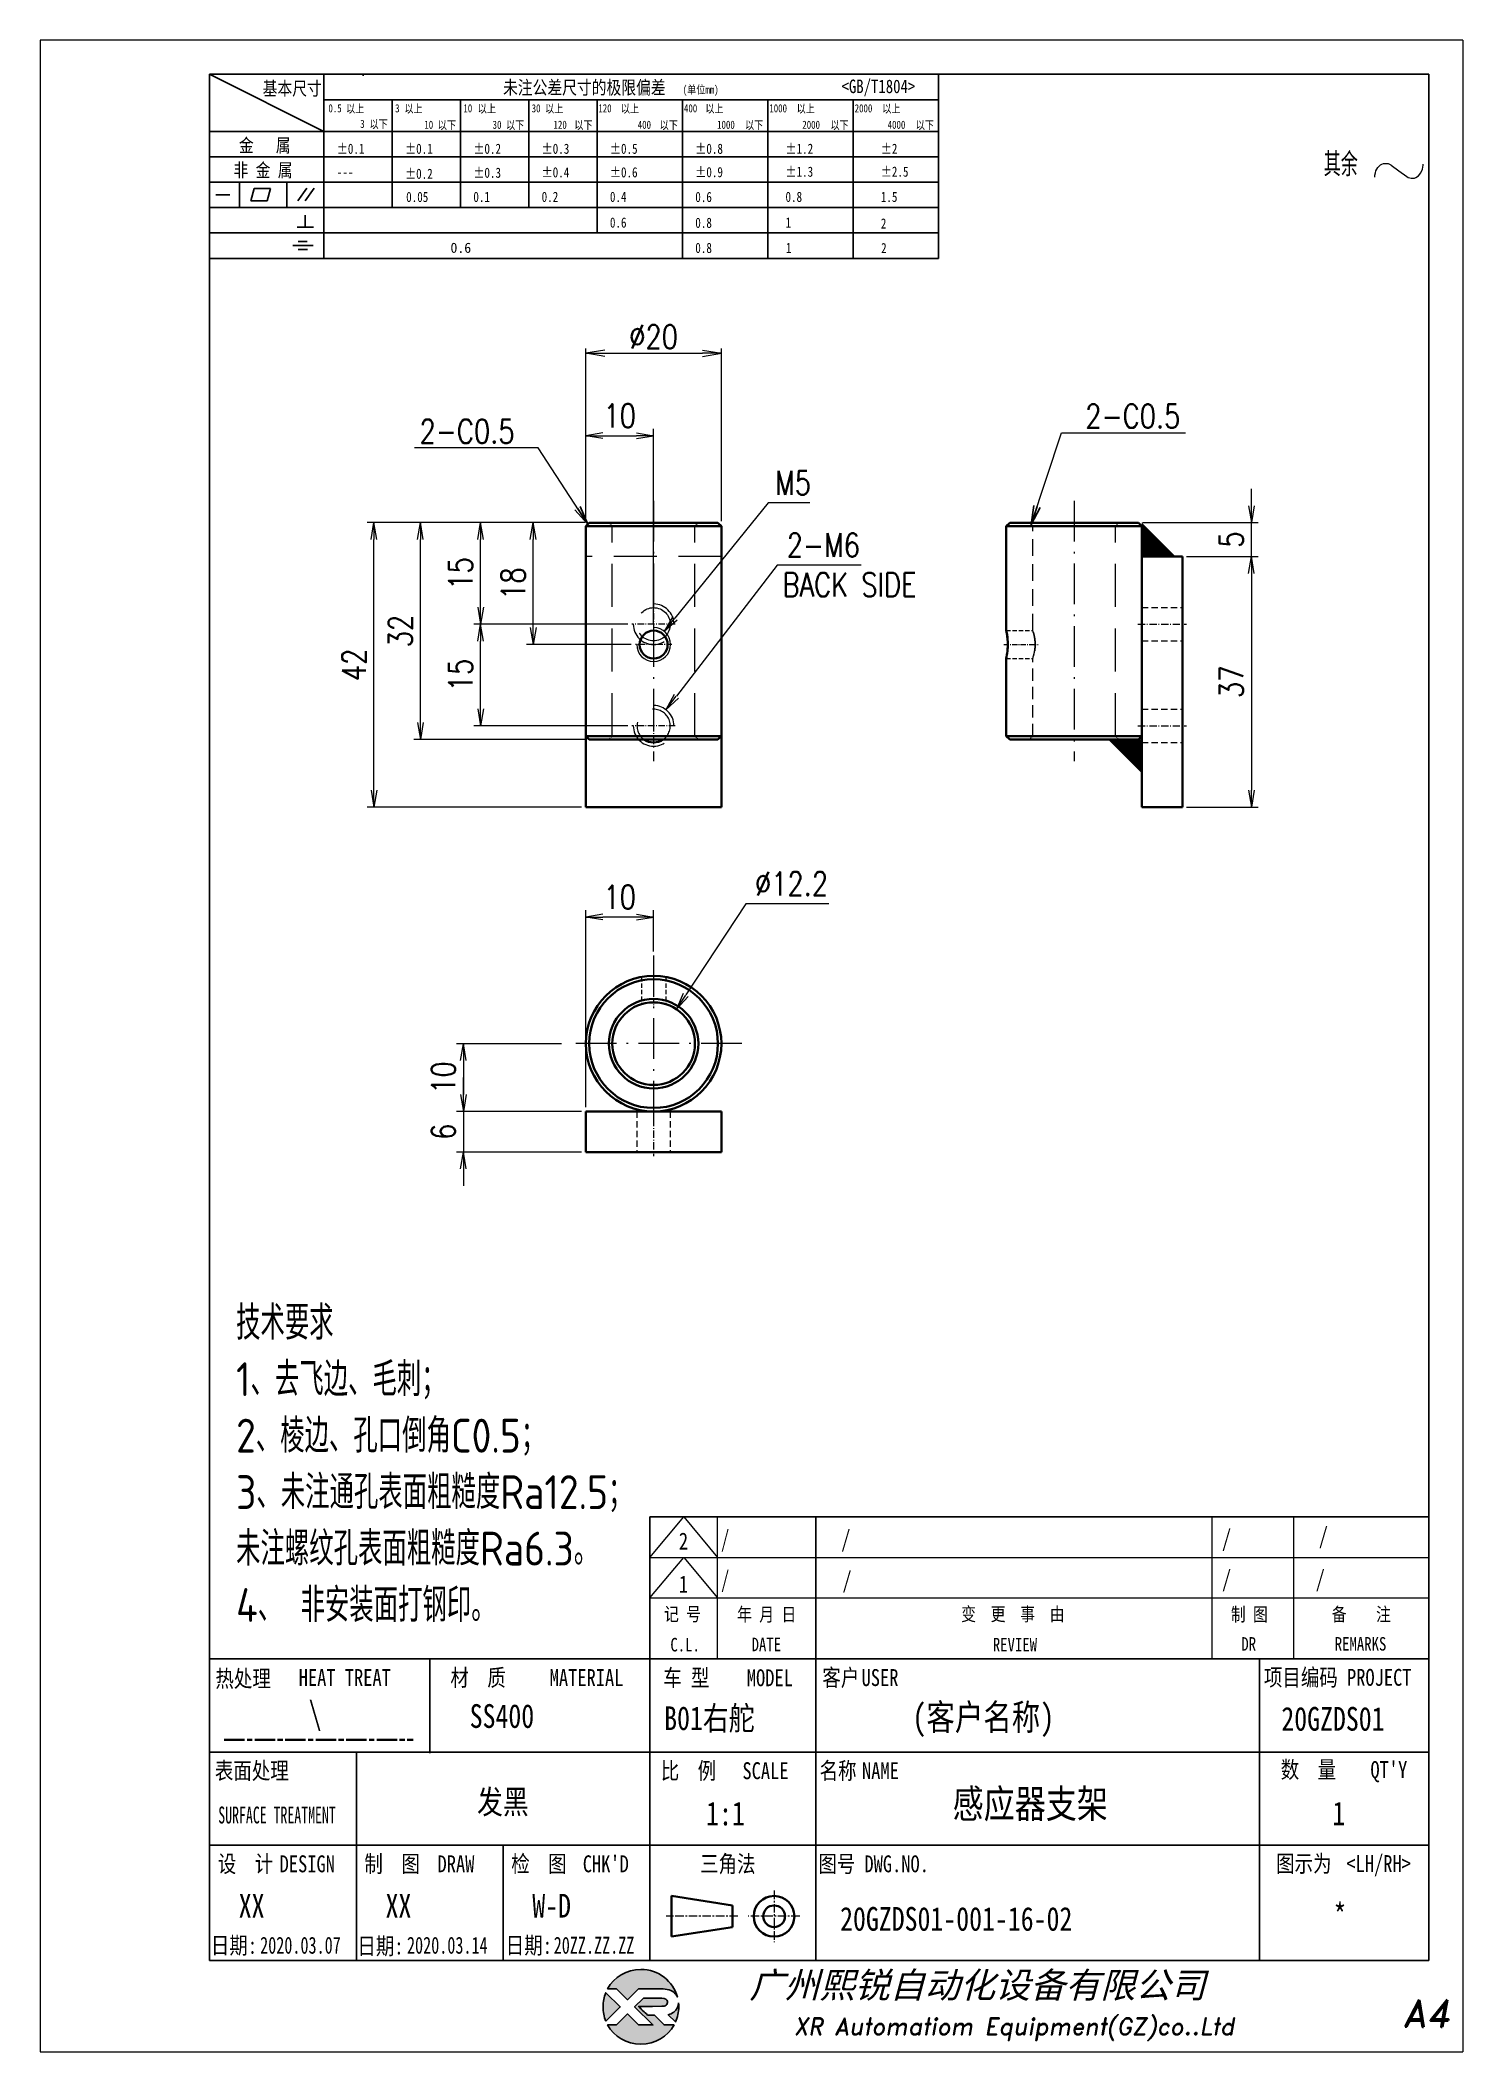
# Model space of a CAD drawing. Header units: millimetres. Extents: x 1333 to 78972, y -42879 to -5704.
# Drawn here: x 75273.6 to 75483.6, y -21799.1 to -21502.1 of the extents above; entities that cross this region are included whole.
import ezdxf
from ezdxf.enums import TextEntityAlignment as Align

# ---------------------------------------------------------------- set-up
doc = ezdxf.new("R2010")
doc.units = ezdxf.units.MM
doc.header["$LTSCALE"] = 0.5
for name, pattern in [('AM_ISO02W050x2', [3.75, 3, -0.75]), ('AM_ISO08W050x2', [9, 6, -0.75, 1.5, -0.75]), ('CENTER', [2, 1.25, -0.25, 0.25, -0.25]), ('DASHDOT', [18.5, 12, -3, 0.5, -3]), ('DASHED', [19.05, 12.7, -6.35]), ('DOT2', [0.125, 0, -0.125])]:
    doc.linetypes.add(name, pattern=pattern)
for name, color, linetype in [('DIM', 3, 'Continuous'), ('Drawing', 7, 'Continuous'), ('layer 1', 7, 'Continuous'), ('图号', 7, 'Continuous'), ('图名', 7, 'Continuous'), ('图框文字', 7, 'Continuous'), ('数量', 7, 'Continuous'), ('材质', 7, 'Continuous'), ('表面处理', 7, 'Continuous'), ('车型', 7, 'Continuous')]:
    doc.layers.add(name, color=color, linetype=linetype)
for name, color, linetype, lineweight in [('中心线', 2, 'AM_ISO08W050x2', 18), ('图框', 7, 'Continuous', 18), ('标注线', 3, 'Continuous', 18), ('热处理', 7, 'Continuous', 20), ('粗实线', 7, 'Continuous', 35), ('粗点划线', 6, 'AM_ISO08W050x2', 35), ('细实线', 3, 'Continuous', 18), ('虚线', 1, 'AM_ISO02W050x2', 18)]:
    doc.layers.add(name, color=color, linetype=linetype, lineweight=lineweight)
doc.layers.add('打印-禁用', color=7, linetype='Continuous', lineweight=15, plot=False)
doc.styles.add('DIM', font='romans.shx', dxfattribs={"width": 0.8, "bigfont": 'bigfont.shx'})
doc.styles.add('STYLE1', font='')
doc.styles.add('国标', font='simfang.ttf', dxfattribs={"width": 0.8})
doc.styles.add('机械长仿宋', font='gbenor.shx', dxfattribs={"height": 1, "bigfont": 'gbcbig.shx'})
doc.styles.add('标题字', font='romand.shx', dxfattribs={"oblique": 10, "bigfont": 'bigfont.shx'})
doc.styles.get('STYLE1').set_extended_font_data('SimSun')
doc.dimstyles.new('XR 1-1', dxfattribs={"dimtxt": 3.5, "dimasz": 2.5, "dimexe": 1, "dimexo": 0.625, "dimgap": 1.2, "dimtad": 1, "dimtoh": 1, "dimdsep": 46, "dimtxsty": 'DIM', "dimblk": 'OPEN', "dimcen": 0, "dimclrd": 8, "dimclre": 8, "dimclrt": 2, "dimazin": 2, "dimtfac": 0.5, "dimtmove": 0, "dimatfit": 3, "dimldrblk": 'OPEN', "dimfxl": 1, "dimtolj": 2, "dimlwd": 18, "dimlwe": 18, "dimarcsym": 0})
doc.dimstyles.new('XR 1-1$0', dxfattribs={"dimtxt": 3.5, "dimasz": 2.5, "dimexe": 1, "dimexo": 0.625, "dimgap": 1.2, "dimtad": 1, "dimzin": 9, "dimdsep": 46, "dimtxsty": 'DIM', "dimblk": 'OPEN', "dimcen": 0, "dimclrd": 8, "dimclre": 8, "dimclrt": 2, "dimazin": 2, "dimtfac": 0.5, "dimtmove": 0, "dimatfit": 3, "dimldrblk": 'OPEN', "dimfxl": 1, "dimtolj": 2, "dimlwd": 18, "dimlwe": 18, "dimarcsym": 0})
doc.dimstyles.new('XR 1-1$3', dxfattribs={"dimtxt": 3.5, "dimasz": 2.5, "dimexe": 1, "dimexo": 0.625, "dimgap": 1.2, "dimtad": 1, "dimtoh": 1, "dimdsep": 46, "dimtxsty": 'DIM', "dimblk": 'OPEN', "dimcen": 0, "dimclrd": 8, "dimclre": 8, "dimclrt": 2, "dimazin": 2, "dimtfac": 0.5, "dimtofl": 0, "dimtmove": 0, "dimatfit": 3, "dimldrblk": 'OPEN', "dimfxl": 1, "dimtolj": 2, "dimlwd": 18, "dimlwe": 18, "dimarcsym": 0})

msp = doc.modelspace()

# ---------------------------------------------------------------- texts
at = {"layer": '图号', "color": 3, "style": '国标', "width": 0.8}
msp.add_text('20GZDS01-001-16-02', height=3.5, dxfattribs=at).set_placement((75391.712, -21781.219))
at = {"layer": '图名', "color": 3, "style": '国标', "width": 0.8}
msp.add_text('感应器支架', height=4.2, dxfattribs=at).set_placement((75419.785, -21764.578), align=Align.CENTER)
at = {"layer": '图框文字', "color": 3, "style": '国标'}
for s, height, width, p in [('2', 2.5, 0.8, (75367.91, -21724.936)), ('/', 2.5, 0.705904, (75374.142, -21724.62)), ('/', 2.5, 0.8, (75391.878, -21724.62)), ('/', 2.5, 0.8, (75448.083, -21724.521)), ('/', 2.5, 0.8, (75462.378, -21724.15)), ('/', 2.5, 0.705904, (75374.142, -21730.62)), ('/', 2.5, 0.8, (75392.05, -21730.705)), ('/', 2.5, 0.8, (75448.083, -21730.521)), ('/', 2.5, 0.8, (75461.914, -21730.51)), ('1', 2.5, 0.8, (75367.899, -21731.296)), ('    (客户名称)', 3.85, 0.8, (75393.977, -21751.611)), ('20GZDS01', 3.5, 0.8, (75456.85, -21751.682)), ('1:1', 3.5, 0.8, (75371.933, -21765.659)), ('XX', 3.5, 0.8, (75302.931, -21779.276)), ('XX', 3.5, 0.8, (75324.611, -21779.276)), ('W-D', 3.5, 0.8, (75346.271, -21779.276)), ('2020.03.07', 2.5, 0.7, (75306.095, -21784.612)), ('2020.03.14', 2.5, 0.7, (75327.775, -21784.612)), ('20ZZ.ZZ.ZZ', 2.5, 0.7, (75349.435, -21784.612))]:
    msp.add_text(s, height=height, dxfattribs=dict(at, width=width)).set_placement(p)
at = {"layer": '图框文字', "color": 3, "style": '国标', "width": 0.8}
msp.add_text('*', height=3.5, dxfattribs=at).set_placement((75465.504, -21780.676), align=Align.CENTER)
at = {"layer": '数量', "color": 3, "style": '国标', "width": 0.8}
msp.add_text('1', height=3.5, dxfattribs=at).set_placement((75465.35, -21765.644), align=Align.CENTER)
at = {"layer": '材质', "color": 3, "style": '国标', "width": 0.8}
msp.add_text('SS400', height=3.5, dxfattribs=at).set_placement((75341.791, -21751.272), align=Align.CENTER)
at = {"layer": '标注线', "color": 2, "char_height": 3.5, "style": 'DIM'}
for insert, attachment_point in [((75427.901, -21559.342), 7), ((75343.661, -21561.582), 9)]:
    msp.add_mtext('\\A2;{\\Fromans,bigfont|c134;2-}C0.5', dxfattribs=dict(at, insert=insert, attachment_point=attachment_point))
at = {"layer": '标注线', "color": 2}
for s, insert, char_height, width, attachment_point, style in [('BACK SIDE', (75383.202, -21580.731), 3.5, 28.81719, 1, 'DIM'), ('\\A2;技术要求\\P1、去飞边、毛刺；\\P2、棱边、孔口倒角C0.5；\\P3、未注通孔表面粗糙度Ra12.5；\\P未注螺纹孔表面粗糙度Ra6.3。\\P{\\A0;4、\\C3; \\C2;非安装面打钢印。}', (75302.545, -21735.661), 5, 114.82461, 7, '机械长仿宋')]:
    msp.add_mtext(s, dxfattribs=dict(at, insert=insert, char_height=char_height, width=width, attachment_point=attachment_point, style=style))
at = {"layer": '热处理', "color": 3, "style": '国标', "width": 0.8}
msp.add_text('\\', height=3.5, dxfattribs=at).set_placement((75314.212, -21750.896), align=Align.CENTER)
at = {"layer": '表面处理', "color": 3, "style": '国标', "width": 0.8}
msp.add_text('发黑', height=3.5, dxfattribs=at).set_placement((75341.932, -21763.949), align=Align.CENTER)
at = {"layer": '车型', "color": 3, "style": '国标', "width": 0.8}
msp.add_text('B01右舵', height=3.5, dxfattribs=at).set_placement((75365.738, -21751.596))

# ---------------------------------------------------------------- blocks, each defined once
blk = doc.blocks.new('XR')
at = {"true_color": 0xfc8000}
h = blk.add_hatch(color=30, dxfattribs=at)
h.set_gradient(color1=(252, 128, 0), rotation=240, one_color=1, tint=1, name='INVCURVED')
edge = h.paths.add_edge_path()
edge.add_spline(control_points=[(-434.18, -5928.47), (-433.9, -5928.74), (-433.63, -5929.01), (-433.63, -5929.01), (-433.63, -5929.01), (-433.63, -5929.01), (-433.36, -5928.74), (-433.09, -5928.47)], knot_values=[0.5625, 0.5625, 0.5625, 0.5625, 0.625, 0.625, 0.625, 0.625, 0.6875, 0.6875, 0.6875, 0.6875], degree=3, periodic=0)
edge.add_spline(control_points=[(-433.09, -5928.47), (-432.82, -5928.2), (-432.54, -5927.93), (-432.54, -5927.93), (-432.54, -5927.93), (-432.54, -5927.93), (-432.04, -5927.93), (-431.53, -5927.93)], knot_values=[0.4375, 0.4375, 0.4375, 0.4375, 0.5, 0.5, 0.5, 0.5, 0.5625, 0.5625, 0.5625, 0.5625], degree=3, periodic=0)
edge.add_spline(control_points=[(-431.53, -5927.93), (-431.03, -5927.93), (-430.52, -5927.93), (-430.52, -5927.93), (-430.52, -5927.93), (-430, -5927.93), (-429.43, -5927.96), (-429.01, -5928.33)], knot_values=[0.25, 0.25, 0.25, 0.25, 0.3125, 0.3125, 0.3125, 0.3125, 0.4375, 0.4375, 0.4375, 0.4375], degree=3, periodic=0)
edge.add_spline(control_points=[(-429.01, -5928.33), (-428.88, -5928.44), (-428.78, -5928.59), (-428.71, -5928.75)], knot_values=[0.125, 0.125, 0.125, 0.125, 0.25, 0.25, 0.25, 0.25], degree=3, periodic=0)
edge.add_spline(control_points=[(-428.71, -5928.75), (-429.13, -5927.18), (-430.58, -5926.02), (-432.31, -5926.02)], knot_values=[0, 0, 0, 0, 0.125, 0.125, 0.125, 0.125], degree=3, periodic=0)
edge.add_spline(control_points=[(-432.31, -5926.02), (-433.72, -5926.02), (-434.94, -5926.79), (-435.58, -5927.93)], knot_values=[0.875, 0.875, 0.875, 0.875, 1, 1, 1, 1], degree=3, periodic=0)
edge.add_spline(control_points=[(-435.58, -5927.93), (-435.58, -5927.93), (-434.72, -5927.93), (-434.72, -5927.93), (-434.72, -5927.93), (-434.72, -5927.93), (-434.45, -5928.2), (-434.18, -5928.47)], knot_values=[0.6875, 0.6875, 0.6875, 0.6875, 0.8125, 0.8125, 0.8125, 0.8125, 0.875, 0.875, 0.875, 0.875], degree=3, periodic=0)
edge = h.paths.add_edge_path()
edge.add_spline(control_points=[(-434.79, -5929.26), (-435.04, -5929.02), (-435.34, -5928.72), (-435.54, -5928.53)], knot_values=[0.562504, 0.562504, 0.562504, 0.562504, 0.656252, 0.656252, 0.656252, 0.656252], degree=3, periodic=0)
edge.add_spline(control_points=[(-435.54, -5928.53), (-435.67, -5928.4), (-435.76, -5928.31), (-435.76, -5928.31), (-435.76, -5928.31), (-435.94, -5928.74), (-436.03, -5929.21), (-436.03, -5929.71)], knot_values=[0.25, 0.25, 0.25, 0.25, 0.312504, 0.312504, 0.312504, 0.312504, 0.562504, 0.562504, 0.562504, 0.562504], degree=3, periodic=0)
edge.add_spline(control_points=[(-436.03, -5929.71), (-436.03, -5930.2), (-435.94, -5930.67), (-435.76, -5931.1), (-435.76, -5931.1), (-435.4, -5930.75), (-435.05, -5930.4)], knot_values=[0.874998, 0.874998, 0.874998, 0.874998, 1.124998, 1.124998, 1.124998, 1.25, 1.25, 1.25, 1.25], degree=3, periodic=0)
edge.add_spline(control_points=[(-435.05, -5930.4), (-434.7, -5930.05), (-434.34, -5929.71), (-434.34, -5929.71), (-434.34, -5929.71), (-434.34, -5929.71), (-434.34, -5929.71), (-434.34, -5929.71)], knot_values=[0.749878, 0.749878, 0.749878, 0.749878, 0.874875, 0.874875, 0.874875, 0.874875, 0.874998, 0.874998, 0.874998, 0.874998], degree=3, periodic=0)
edge.add_spline(control_points=[(-434.34, -5929.71), (-434.34, -5929.71), (-434.34, -5929.71), (-434.34, -5929.71)], knot_values=[0.749634, 0.749634, 0.749634, 0.749634, 0.749817, 0.749817, 0.749817, 0.749817], degree=3, periodic=0)
edge.add_spline(control_points=[(-434.35, -5929.7), (-434.35, -5929.7), (-434.35, -5929.7), (-434.35, -5929.7)], knot_values=[0.738281, 0.738281, 0.738281, 0.738281, 0.742188, 0.742188, 0.742188, 0.742188], degree=3, periodic=0)
edge.add_spline(control_points=[(-434.35, -5929.7), (-434.36, -5929.69), (-434.37, -5929.68), (-434.38, -5929.67)], knot_values=[0.726563, 0.726563, 0.726563, 0.726563, 0.738281, 0.738281, 0.738281, 0.738281], degree=3, periodic=0)
edge.add_spline(control_points=[(-434.38, -5929.67), (-434.38, -5929.66), (-434.39, -5929.65), (-434.4, -5929.65)], knot_values=[0.718751, 0.718751, 0.718751, 0.718751, 0.726563, 0.726563, 0.726563, 0.726563], degree=3, periodic=0)
edge.add_spline(control_points=[(-434.4, -5929.65), (-434.42, -5929.63), (-434.45, -5929.6), (-434.47, -5929.58)], knot_values=[0.703126, 0.703126, 0.703126, 0.703126, 0.718751, 0.718751, 0.718751, 0.718751], degree=3, periodic=0)
edge.add_spline(control_points=[(-434.47, -5929.58), (-434.5, -5929.55), (-434.53, -5929.52), (-434.56, -5929.49)], knot_values=[0.687501, 0.687501, 0.687501, 0.687501, 0.703126, 0.703126, 0.703126, 0.703126], degree=3, periodic=0)
edge.add_spline(control_points=[(-434.56, -5929.49), (-434.63, -5929.42), (-434.71, -5929.35), (-434.79, -5929.26)], knot_values=[0.656252, 0.656252, 0.656252, 0.656252, 0.687501, 0.687501, 0.687501, 0.687501], degree=3, periodic=0)
at = {"true_color": 0x0348ff}
h = blk.add_hatch(color=160, dxfattribs=at)
h.set_gradient(color1=(3, 72, 255), color2=(0, 41, 153), one_color=1, tint=0.3, name='HEMISPHERICAL')
edge = h.paths.add_edge_path()
edge.add_spline(control_points=[(-432.54, -5929.67), (-432.26, -5929.95), (-431.94, -5930.23), (-431.66, -5930.51), (-431.66, -5930.51), (-431.66, -5930.51), (-431.66, -5930.51), (-431.66, -5930.51)], knot_values=[0.736842, 0.736842, 0.736842, 0.736842, 0.789474, 0.789474, 0.789474, 0.789474, 0.802633, 0.802633, 0.802633, 0.802633], degree=3, periodic=0)
edge.add_spline(control_points=[(-431.66, -5930.51), (-431.65, -5930.51), (-431.65, -5930.52), (-431.65, -5930.52)], knot_values=[0.802633, 0.802633, 0.802633, 0.802633, 0.815791, 0.815791, 0.815791, 0.815791], degree=3, periodic=0)
edge.add_spline(control_points=[(-431.65, -5930.52), (-431.64, -5930.53), (-431.64, -5930.53), (-431.64, -5930.53)], knot_values=[0.815791, 0.815791, 0.815791, 0.815791, 0.82237, 0.82237, 0.82237, 0.82237], degree=3, periodic=0)
edge.add_spline(control_points=[(-431.64, -5930.53), (-431.64, -5930.53), (-431.64, -5930.53), (-431.63, -5930.54)], knot_values=[0.82237, 0.82237, 0.82237, 0.82237, 0.828949, 0.828949, 0.828949, 0.828949], degree=3, periodic=0)
edge.add_spline(control_points=[(-431.63, -5930.54), (-431.63, -5930.54), (-431.63, -5930.54), (-431.63, -5930.54), (-431.63, -5930.54), (-431.63, -5930.54), (-431.59, -5930.54), (-431.52, -5930.54)], knot_values=[0.841901, 0.841901, 0.841901, 0.841901, 0.842105, 0.842105, 0.842105, 0.842105, 0.855264, 0.855264, 0.855264, 0.855264], degree=3, periodic=0)
edge.add_spline(control_points=[(-431.52, -5930.54), (-431.46, -5930.54), (-431.38, -5930.54), (-431.3, -5930.54)], knot_values=[0.855264, 0.855264, 0.855264, 0.855264, 0.868422, 0.868422, 0.868422, 0.868422], degree=3, periodic=0)
edge.add_spline(control_points=[(-431.3, -5930.54), (-431.26, -5930.54), (-431.22, -5930.54), (-431.18, -5930.54)], knot_values=[0.868422, 0.868422, 0.868422, 0.868422, 0.875, 0.875, 0.875, 0.875], degree=3, periodic=0)
edge.add_spline(control_points=[(-431.18, -5930.54), (-431.14, -5930.54), (-431.1, -5930.54), (-431.07, -5930.54)], knot_values=[0.875, 0.875, 0.875, 0.875, 0.881579, 0.881579, 0.881579, 0.881579], degree=3, periodic=0)
edge.add_spline(control_points=[(-431.07, -5930.54), (-431.05, -5930.54), (-431.04, -5930.54), (-431.03, -5930.54)], knot_values=[0.881579, 0.881579, 0.881579, 0.881579, 0.884869, 0.884869, 0.884869, 0.884869], degree=3, periodic=0)
edge.add_spline(control_points=[(-431.03, -5930.54), (-431.02, -5930.54), (-431, -5930.54), (-431, -5930.54)], knot_values=[0.884869, 0.884869, 0.884869, 0.884869, 0.888158, 0.888158, 0.888158, 0.888158], degree=3, periodic=0)
edge.add_spline(control_points=[(-431, -5930.54), (-430.99, -5930.54), (-430.99, -5930.54), (-430.98, -5930.54)], knot_values=[0.888158, 0.888158, 0.888158, 0.888158, 0.889803, 0.889803, 0.889803, 0.889803], degree=3, periodic=0)
edge.add_spline(control_points=[(-430.98, -5930.54), (-430.98, -5930.54), (-430.98, -5930.54), (-430.97, -5930.54)], knot_values=[0.889803, 0.889803, 0.889803, 0.889803, 0.891447, 0.891447, 0.891447, 0.891447], degree=3, periodic=0)
edge.add_spline(control_points=[(-430.97, -5930.54), (-430.97, -5930.54), (-430.97, -5930.54), (-430.97, -5930.54)], knot_values=[0.891447, 0.891447, 0.891447, 0.891447, 0.89227, 0.89227, 0.89227, 0.89227], degree=3, periodic=0)
edge.add_spline(control_points=[(-430.97, -5930.54), (-430.97, -5930.54), (-430.97, -5930.54), (-430.97, -5930.54)], knot_values=[0.89227, 0.89227, 0.89227, 0.89227, 0.893092, 0.893092, 0.893092, 0.893092], degree=3, periodic=0)
edge.add_spline(control_points=[(-430.97, -5930.54), (-430.97, -5930.54), (-430.97, -5930.54), (-430.97, -5930.54)], knot_values=[0.893092, 0.893092, 0.893092, 0.893092, 0.893503, 0.893503, 0.893503, 0.893503], degree=3, periodic=0)
edge.add_spline(control_points=[(-430.97, -5930.54), (-430.97, -5930.54), (-430.97, -5930.54), (-430.97, -5930.54)], knot_values=[0.893503, 0.893503, 0.893503, 0.893503, 0.893914, 0.893914, 0.893914, 0.893914], degree=3, periodic=0)
edge.add_spline(control_points=[(-430.97, -5930.54), (-430.97, -5930.54), (-430.97, -5930.54), (-430.97, -5930.54)], knot_values=[0.893914, 0.893914, 0.893914, 0.893914, 0.89412, 0.89412, 0.89412, 0.89412], degree=3, periodic=0)
edge.add_spline(control_points=[(-430.97, -5930.54), (-430.97, -5930.54), (-430.97, -5930.54), (-430.97, -5930.54)], knot_values=[0.89412, 0.89412, 0.89412, 0.89412, 0.894326, 0.894326, 0.894326, 0.894326], degree=3, periodic=0)
edge.add_spline(control_points=[(-430.97, -5930.54), (-430.97, -5930.54), (-430.97, -5930.54), (-430.97, -5930.54)], knot_values=[0.894428, 0.894428, 0.894428, 0.894428, 0.894531, 0.894531, 0.894531, 0.894531], degree=3, periodic=0)
edge.add_spline(control_points=[(-430.97, -5930.54), (-430.97, -5930.54), (-430.97, -5930.54), (-430.97, -5930.54)], knot_values=[0.894531, 0.894531, 0.894531, 0.894531, 0.894583, 0.894583, 0.894583, 0.894583], degree=3, periodic=0)
edge.add_spline(control_points=[(-430.97, -5930.54), (-430.97, -5930.54), (-430.97, -5930.54), (-430.97, -5930.54), (-430.97, -5930.54), (-430.97, -5930.54), (-430.73, -5930.78), (-430.49, -5931.01)], knot_values=[0.894685, 0.894685, 0.894685, 0.894685, 0.894737, 0.894737, 0.894737, 0.894737, 0.921052, 0.921052, 0.921052, 0.921052], degree=3, periodic=0)
edge.add_spline(control_points=[(-430.49, -5931.01), (-430.26, -5931.24), (-430.02, -5931.48), (-430.02, -5931.48)], knot_values=[0.921052, 0.921052, 0.921052, 0.921052, 0.947368, 0.947368, 0.947368, 0.947368], degree=3, periodic=0)
edge.add_spline(control_points=[(-430.02, -5931.48), (-430.02, -5931.48), (-430.02, -5931.48), (-430.02, -5931.48)], knot_values=[0.947522, 0.947522, 0.947522, 0.947522, 0.947573, 0.947573, 0.947573, 0.947573], degree=3, periodic=0)
edge.add_spline(control_points=[(-430.02, -5931.48), (-430.02, -5931.48), (-430.02, -5931.48), (-430.02, -5931.48)], knot_values=[0.947573, 0.947573, 0.947573, 0.947573, 0.947676, 0.947676, 0.947676, 0.947676], degree=3, periodic=0)
edge.add_spline(control_points=[(-430.02, -5931.48), (-430.02, -5931.48), (-430.02, -5931.48), (-430.02, -5931.48)], knot_values=[0.947676, 0.947676, 0.947676, 0.947676, 0.947779, 0.947779, 0.947779, 0.947779], degree=3, periodic=0)
edge.add_spline(control_points=[(-430.02, -5931.48), (-430.02, -5931.48), (-430.02, -5931.48), (-430.02, -5931.48)], knot_values=[0.947779, 0.947779, 0.947779, 0.947779, 0.947984, 0.947984, 0.947984, 0.947984], degree=3, periodic=0)
edge.add_spline(control_points=[(-430.02, -5931.48), (-430.02, -5931.48), (-430.02, -5931.48), (-430.02, -5931.48)], knot_values=[0.947984, 0.947984, 0.947984, 0.947984, 0.94819, 0.94819, 0.94819, 0.94819], degree=3, periodic=0)
edge.add_spline(control_points=[(-430.02, -5931.48), (-430.02, -5931.48), (-430.02, -5931.48), (-430.02, -5931.48)], knot_values=[0.94819, 0.94819, 0.94819, 0.94819, 0.948601, 0.948601, 0.948601, 0.948601], degree=3, periodic=0)
edge.add_spline(control_points=[(-430.02, -5931.48), (-430.02, -5931.48), (-430.02, -5931.48), (-430.02, -5931.48)], knot_values=[0.948601, 0.948601, 0.948601, 0.948601, 0.949012, 0.949012, 0.949012, 0.949012], degree=3, periodic=0)
edge.add_spline(control_points=[(-430.02, -5931.48), (-430.02, -5931.48), (-430.01, -5931.48), (-430.01, -5931.48)], knot_values=[0.949012, 0.949012, 0.949012, 0.949012, 0.949834, 0.949834, 0.949834, 0.949834], degree=3, periodic=0)
edge.add_spline(control_points=[(-430.01, -5931.48), (-430.01, -5931.48), (-430.01, -5931.48), (-430.01, -5931.48)], knot_values=[0.949834, 0.949834, 0.949834, 0.949834, 0.950657, 0.950657, 0.950657, 0.950657], degree=3, periodic=0)
edge.add_spline(control_points=[(-430.01, -5931.48), (-430.01, -5931.48), (-430, -5931.48), (-430, -5931.48)], knot_values=[0.950657, 0.950657, 0.950657, 0.950657, 0.952301, 0.952301, 0.952301, 0.952301], degree=3, periodic=0)
edge.add_spline(control_points=[(-430, -5931.48), (-429.99, -5931.48), (-429.98, -5931.48), (-429.98, -5931.48)], knot_values=[0.952301, 0.952301, 0.952301, 0.952301, 0.953946, 0.953946, 0.953946, 0.953946], degree=3, periodic=0)
edge.add_spline(control_points=[(-429.98, -5931.48), (-429.96, -5931.48), (-429.95, -5931.48), (-429.93, -5931.48)], knot_values=[0.953946, 0.953946, 0.953946, 0.953946, 0.957236, 0.957236, 0.957236, 0.957236], degree=3, periodic=0)
edge.add_spline(control_points=[(-429.93, -5931.48), (-429.91, -5931.48), (-429.89, -5931.48), (-429.87, -5931.48)], knot_values=[0.957236, 0.957236, 0.957236, 0.957236, 0.960525, 0.960525, 0.960525, 0.960525], degree=3, periodic=0)
edge.add_spline(control_points=[(-429.87, -5931.48), (-429.82, -5931.48), (-429.77, -5931.48), (-429.71, -5931.48)], knot_values=[0.960525, 0.960525, 0.960525, 0.960525, 0.967104, 0.967104, 0.967104, 0.967104], degree=3, periodic=0)
edge.add_spline(control_points=[(-429.71, -5931.48), (-429.65, -5931.48), (-429.59, -5931.48), (-429.53, -5931.48)], knot_values=[0.967104, 0.967104, 0.967104, 0.967104, 0.973683, 0.973683, 0.973683, 0.973683], degree=3, periodic=0)
edge.add_spline(control_points=[(-429.53, -5931.48), (-429.41, -5931.48), (-429.29, -5931.48), (-429.19, -5931.48)], knot_values=[0.973683, 0.973683, 0.973683, 0.973683, 0.98684, 0.98684, 0.98684, 0.98684], degree=3, periodic=0)
edge.add_spline(control_points=[(-429.19, -5931.48), (-429.1, -5931.48), (-429.04, -5931.48), (-429.04, -5931.48), (-429.67, -5932.62), (-430.9, -5933.39), (-432.31, -5933.39)], knot_values=[0.98684, 0.98684, 0.98684, 0.98684, 1, 1, 1, 1.052632, 1.052632, 1.052632, 1.052632], degree=3, periodic=0)
edge.add_spline(control_points=[(-432.31, -5933.39), (-433.72, -5933.39), (-434.94, -5932.62), (-435.58, -5931.48), (-435.58, -5931.48), (-435.58, -5931.48), (-435.36, -5931.48), (-435.15, -5931.48)], knot_values=[0.052632, 0.052632, 0.052632, 0.052632, 0.105263, 0.105263, 0.105263, 0.105263, 0.131579, 0.131579, 0.131579, 0.131579], degree=3, periodic=0)
edge.add_spline(control_points=[(-435.15, -5931.48), (-434.93, -5931.48), (-434.72, -5931.48), (-434.72, -5931.48), (-434.72, -5931.48), (-434.72, -5931.48), (-434.45, -5931.21), (-434.18, -5930.94)], knot_values=[0.131579, 0.131579, 0.131579, 0.131579, 0.157895, 0.157895, 0.157895, 0.157895, 0.184211, 0.184211, 0.184211, 0.184211], degree=3, periodic=0)
edge.add_spline(control_points=[(-434.18, -5930.94), (-433.9, -5930.67), (-433.63, -5930.4), (-433.63, -5930.4), (-433.63, -5930.4), (-433.63, -5930.4), (-433.36, -5930.67), (-433.09, -5930.94)], knot_values=[0.184211, 0.184211, 0.184211, 0.184211, 0.210526, 0.210526, 0.210526, 0.210526, 0.236842, 0.236842, 0.236842, 0.236842], degree=3, periodic=0)
edge.add_spline(control_points=[(-433.09, -5930.94), (-432.82, -5931.21), (-432.54, -5931.48), (-432.54, -5931.48), (-432.54, -5931.48), (-432.54, -5931.48), (-432.19, -5931.48), (-431.83, -5931.48)], knot_values=[0.236842, 0.236842, 0.236842, 0.236842, 0.263158, 0.263158, 0.263158, 0.263158, 0.289474, 0.289474, 0.289474, 0.289474], degree=3, periodic=0)
edge.add_spline(control_points=[(-431.83, -5931.48), (-431.48, -5931.48), (-431.12, -5931.48), (-431.12, -5931.48), (-431.12, -5931.48), (-431.12, -5931.48), (-431.57, -5931.03), (-432.02, -5930.59)], knot_values=[0.289474, 0.289474, 0.289474, 0.289474, 0.315789, 0.315789, 0.315789, 0.315789, 0.342105, 0.342105, 0.342105, 0.342105], degree=3, periodic=0)
edge.add_spline(control_points=[(-432.02, -5930.59), (-432.47, -5930.15), (-432.92, -5929.71), (-432.92, -5929.71), (-432.92, -5929.71), (-432.92, -5929.71), (-432.71, -5929.5), (-432.5, -5929.29)], knot_values=[0.342105, 0.342105, 0.342105, 0.342105, 0.368421, 0.368421, 0.368421, 0.368421, 0.394737, 0.394737, 0.394737, 0.394737], degree=3, periodic=0)
edge.add_spline(control_points=[(-432.5, -5929.29), (-432.3, -5929.09), (-432.09, -5928.88), (-432.09, -5928.88)], knot_values=[0.394737, 0.394737, 0.394737, 0.394737, 0.421053, 0.421053, 0.421053, 0.421053], degree=3, periodic=0)
edge.add_spline(control_points=[(-432.09, -5928.88), (-432.09, -5928.88), (-432.06, -5928.86), (-432.06, -5928.86)], knot_values=[0.421053, 0.421053, 0.421053, 0.421053, 0.473684, 0.473684, 0.473684, 0.473684], degree=3, periodic=0)
edge.add_spline(control_points=[(-432.06, -5928.86), (-432.06, -5928.86), (-432.06, -5928.86), (-432.06, -5928.86), (-432.06, -5928.86), (-432.06, -5928.86), (-430.4, -5928.86), (-430.26, -5928.86)], knot_values=[0.473684, 0.473684, 0.473684, 0.473684, 0.473684, 0.473684, 0.473684, 0.473684, 0.526316, 0.526316, 0.526316, 0.526316], degree=3, periodic=0)
edge.add_spline(control_points=[(-430.26, -5928.86), (-429.54, -5928.86), (-429.62, -5929.4), (-429.83, -5929.55)], knot_values=[0.526316, 0.526316, 0.526316, 0.526316, 0.578947, 0.578947, 0.578947, 0.578947], degree=3, periodic=0)
edge.add_spline(control_points=[(-429.83, -5929.55), (-429.94, -5929.62), (-430.08, -5929.65), (-430.26, -5929.65), (-430.26, -5929.65), (-430.26, -5929.65), (-430.48, -5929.65), (-430.71, -5929.66)], knot_values=[0.578947, 0.578947, 0.578947, 0.578947, 0.631579, 0.631579, 0.631579, 0.631579, 0.657895, 0.657895, 0.657895, 0.657895], degree=3, periodic=0)
edge.add_spline(control_points=[(-430.71, -5929.66), (-430.93, -5929.66), (-431.15, -5929.67), (-431.15, -5929.67), (-431.15, -5929.67), (-431.15, -5929.67), (-432.54, -5929.67), (-432.54, -5929.67)], knot_values=[0.657895, 0.657895, 0.657895, 0.657895, 0.684211, 0.684211, 0.684211, 0.684211, 0.736842, 0.736842, 0.736842, 0.736842], degree=3, periodic=0)
edge = h.paths.add_edge_path()
edge.add_spline(control_points=[(-428.6, -5929.32), (-428.61, -5929.67), (-428.76, -5930), (-429.06, -5930.22)], knot_values=[0.8, 0.8, 0.8, 0.8, 1, 1, 1, 1], degree=3, periodic=0)
edge.add_spline(control_points=[(-429.06, -5930.22), (-429.22, -5930.34), (-429.41, -5930.43), (-429.61, -5930.48)], knot_values=[0.6, 0.6, 0.6, 0.6, 0.8, 0.8, 0.8, 0.8], degree=3, periodic=0)
edge.add_spline(control_points=[(-429.61, -5930.48), (-429.61, -5930.48), (-428.9, -5931.19), (-428.9, -5931.19), (-428.9, -5931.19), (-428.69, -5930.73), (-428.58, -5930.23), (-428.58, -5929.71)], knot_values=[0.2, 0.2, 0.2, 0.2, 0.4, 0.4, 0.4, 0.4, 0.6, 0.6, 0.6, 0.6], degree=3, periodic=0)
edge.add_spline(control_points=[(-428.58, -5929.71), (-428.58, -5929.58), (-428.59, -5929.45), (-428.6, -5929.32)], knot_values=[0, 0, 0, 0, 0.2, 0.2, 0.2, 0.2], degree=3, periodic=0)
at = {"layer": 'layer 1', "color": 30}
for points, knots in [([(-432.31, -5926.02), (-430.58, -5926.02), (-429.13, -5927.18), (-428.71, -5928.75), (-428.71, -5928.75), (-428.78, -5928.59), (-428.88, -5928.44), (-429.01, -5928.33), (-429.01, -5928.33), (-429.43, -5927.96), (-430, -5927.93), (-430.52, -5927.93), (-430.52, -5927.93), (-430.52, -5927.93), (-432.54, -5927.93), (-432.54, -5927.93), (-432.54, -5927.93), (-432.54, -5927.93), (-433.63, -5929.01), (-433.63, -5929.01), (-433.63, -5929.01), (-433.63, -5929.01), (-434.72, -5927.93), (-434.72, -5927.93), (-434.72, -5927.93), (-434.72, -5927.93), (-435.58, -5927.93), (-435.58, -5927.93), (-435.58, -5927.93), (-434.94, -5926.79), (-433.72, -5926.02), (-432.31, -5926.02)], [0, 0, 0, 0, 0.125, 0.125, 0.125, 0.125, 0.25, 0.25, 0.25, 0.25, 0.375, 0.375, 0.375, 0.375, 0.5, 0.5, 0.5, 0.5, 0.625, 0.625, 0.625, 0.625, 0.75, 0.75, 0.75, 0.75, 0.875, 0.875, 0.875, 0.875, 1, 1, 1, 1]), ([(-435.76, -5931.1), (-435.94, -5930.67), (-436.03, -5930.2), (-436.03, -5929.71), (-436.03, -5929.71), (-436.03, -5929.21), (-435.94, -5928.74), (-435.76, -5928.31), (-435.76, -5928.31), (-435.76, -5928.31), (-434.34, -5929.71), (-434.34, -5929.71), (-434.34, -5929.71), (-434.34, -5929.71), (-435.76, -5931.1), (-435.76, -5931.1)], [0, 0, 0, 0, 0.25, 0.25, 0.25, 0.25, 0.5, 0.5, 0.5, 0.5, 0.75, 0.75, 0.75, 0.75, 1, 1, 1, 1])]:
    blk.add_open_spline(points, degree=3, knots=knots, dxfattribs=at)
at = {"layer": 'layer 1', "color": 154}
for points, knots in [([(-429.04, -5931.48), (-429.67, -5932.62), (-430.9, -5933.39), (-432.31, -5933.39), (-432.31, -5933.39), (-433.72, -5933.39), (-434.94, -5932.62), (-435.58, -5931.48), (-435.58, -5931.48), (-435.58, -5931.48), (-434.72, -5931.48), (-434.72, -5931.48), (-434.72, -5931.48), (-434.72, -5931.48), (-433.63, -5930.4), (-433.63, -5930.4), (-433.63, -5930.4), (-433.63, -5930.4), (-432.54, -5931.48), (-432.54, -5931.48), (-432.54, -5931.48), (-432.54, -5931.48), (-431.12, -5931.48), (-431.12, -5931.48), (-431.12, -5931.48), (-431.12, -5931.48), (-432.92, -5929.71), (-432.92, -5929.71), (-432.92, -5929.71), (-432.92, -5929.71), (-432.09, -5928.88), (-432.09, -5928.88), (-432.09, -5928.88), (-432.09, -5928.88), (-432.06, -5928.86), (-432.06, -5928.86), (-432.06, -5928.86), (-432.06, -5928.86), (-430.4, -5928.86), (-430.26, -5928.86), (-430.26, -5928.86), (-429.54, -5928.86), (-429.62, -5929.4), (-429.83, -5929.55), (-429.83, -5929.55), (-429.94, -5929.62), (-430.08, -5929.65), (-430.26, -5929.65), (-430.26, -5929.65), (-430.26, -5929.65), (-431.15, -5929.67), (-431.15, -5929.67), (-431.15, -5929.67), (-431.15, -5929.67), (-432.54, -5929.67), (-432.54, -5929.67), (-432.54, -5929.67), (-432.26, -5929.95), (-431.94, -5930.23), (-431.66, -5930.51), (-431.66, -5930.51), (-431.66, -5930.51), (-431.63, -5930.54), (-431.63, -5930.54), (-431.63, -5930.54), (-431.63, -5930.54), (-430.97, -5930.54), (-430.97, -5930.54), (-430.97, -5930.54), (-430.97, -5930.54), (-430.02, -5931.48), (-430.02, -5931.48), (-430.02, -5931.48), (-430.02, -5931.48), (-429.04, -5931.48), (-429.04, -5931.48)], [0, 0, 0, 0, 0.052632, 0.052632, 0.052632, 0.052632, 0.105263, 0.105263, 0.105263, 0.105263, 0.157895, 0.157895, 0.157895, 0.157895, 0.210526, 0.210526, 0.210526, 0.210526, 0.263158, 0.263158, 0.263158, 0.263158, 0.315789, 0.315789, 0.315789, 0.315789, 0.368421, 0.368421, 0.368421, 0.368421, 0.421053, 0.421053, 0.421053, 0.421053, 0.473684, 0.473684, 0.473684, 0.473684, 0.526316, 0.526316, 0.526316, 0.526316, 0.578947, 0.578947, 0.578947, 0.578947, 0.631579, 0.631579, 0.631579, 0.631579, 0.684211, 0.684211, 0.684211, 0.684211, 0.736842, 0.736842, 0.736842, 0.736842, 0.789474, 0.789474, 0.789474, 0.789474, 0.842105, 0.842105, 0.842105, 0.842105, 0.894737, 0.894737, 0.894737, 0.894737, 0.947368, 0.947368, 0.947368, 0.947368, 1, 1, 1, 1]), ([(-428.6, -5929.32), (-428.59, -5929.45), (-428.58, -5929.58), (-428.58, -5929.71), (-428.58, -5929.71), (-428.58, -5930.23), (-428.69, -5930.73), (-428.9, -5931.19), (-428.9, -5931.19), (-428.9, -5931.19), (-429.61, -5930.48), (-429.61, -5930.48), (-429.61, -5930.48), (-429.41, -5930.43), (-429.22, -5930.34), (-429.06, -5930.22), (-429.06, -5930.22), (-428.76, -5930), (-428.61, -5929.67), (-428.6, -5929.32)], [0, 0, 0, 0, 0.2, 0.2, 0.2, 0.2, 0.4, 0.4, 0.4, 0.4, 0.6, 0.6, 0.6, 0.6, 0.8, 0.8, 0.8, 0.8, 1, 1, 1, 1])]:
    blk.add_open_spline(points, degree=3, knots=knots, dxfattribs=at)
blk = doc.blocks.new('GZDEH零件A4图框V01版')
at = {"layer": '中心线', "color": 1, "linetype": 'CENTER', "lineweight": 5, "ltscale": 2}
for p, q in [((108.33, 23.8), (108.33, 16.2)), ((103, 20), (92.4, 20)), ((112.13, 20), (104.53, 20))]:
    blk.add_line(p, q, dxfattribs=at)
at = {"layer": '图框', "color": 9}
for p, q in [((90, 73), (95, 79)), ((95, 79), (100, 73)), ((100, 58), (100, 79)), ((173, 58), (173, 79)), ((185, 79), (185, 58)), ((90, 73), (205, 73)), ((90, 67), (95, 73)), ((95, 73), (100, 67)), ((90, 67), (205, 67))]:
    blk.add_line(p, q, dxfattribs=at)
at = {"layer": '图框', "color": 2, "linetype": 'ByBlock', "lineweight": 35}
for p, q in [((102.2, 21.6), (93.2, 23)), ((93.2, 17), (93.2, 23)), ((102.2, 21.6), (102.2, 18.4)), ((102.2, 18.4), (93.2, 17))]:
    blk.add_line(p, q, dxfattribs=at)
for radius in [3, 1.6]:
    blk.add_circle((108.33, 20), radius, dxfattribs=at)
at = {"layer": '图框文字', "linetype": 'Continuous'}
for p, q in [((25, 292), (25, 13.5)), ((205, 292), (25, 292)), ((205, 13.5), (205, 292)), ((205, 13.5), (205, 97)), ((90, 79), (205, 79)), ((90, 13.5), (90, 79)), ((25, 13.5), (205, 13.5))]:
    blk.add_line(p, q, dxfattribs=at)
at = {"layer": '图框文字', "color": 9}
for p, q in [((25, 292), (41.88, 283.54)), ((41.88, 264.79), (41.88, 292)), ((47.66, 291.75), (47.66, 292)), ((132.6, 264.79), (132.6, 292)), ((41.88, 288.22), (132.6, 288.22)), ((51.96, 272.29), (51.96, 288.22)), ((62.04, 272.29), (62.04, 288.22)), ((72.12, 272.29), (72.12, 288.22)), ((82.2, 268.54), (82.2, 288.22)), ((94.8, 264.79), (94.8, 288.22)), ((107.4, 264.79), (107.4, 288.22)), ((120, 264.79), (120, 288.22)), ((25, 283.54), (132.6, 283.54)), ((25, 279.79), (132.6, 279.79)), ((25, 276.04), (132.6, 276.04)), ((25.94, 274.19), (28, 274.19)), ((29.43, 272.34), (29.43, 276.04)), ((31.1, 273.3), (31.58, 275.09)), ((31.1, 273.3), (33.51, 273.3)), ((31.58, 275.09), (33.99, 275.09)), ((33.51, 273.3), (33.99, 275.09)), ((36.42, 272.34), (36.42, 276.04)), ((38.03, 273.3), (39.36, 275.16)), ((39.11, 273.3), (40.45, 275.16)), ((25, 272.29), (132.6, 272.29)), ((39.09, 269.41), (39.09, 271.18)), ((25, 268.54), (132.6, 268.54)), ((37.93, 269.41), (40.32, 269.41)), ((25, 264.79), (132.6, 264.79)), ((37.3, 266.69), (40.28, 266.69)), ((38.08, 267.29), (39.43, 267.29)), ((38.08, 266.09), (39.44, 266.09)), ((114.5, 79), (114.5, 13.5)), ((205, 58), (25, 58)), ((57.5, 58), (57.5, 44.11)), ((114.5, 58), (114.5, 13.5)), ((180, 58), (180, 13.5)), ((25, 44.25), (205, 44.25)), ((46.68, 44.25), (46.68, 30.5)), ((25, 30.5), (205, 30.5)), ((46.68, 30.5), (46.68, 13.5)), ((46.68, 30.5), (46.68, 13.5)), ((68.34, 30.5), (68.34, 13.5)), ((68.34, 30.5), (68.34, 13.5))]:
    blk.add_line(p, q, dxfattribs=at)
at = {"layer": '打印-禁用', "linetype": 'Continuous'}
for p, q in [((0, 297), (0, 0)), ((210, 297), (0, 297)), ((210, 297), (210, 0)), ((0, 0), (210, 0))]:
    blk.add_line(p, q, dxfattribs=at)
at = {"layer": 'DIM', "xscale": 1.5, "yscale": 1.5, "zscale": 1.5}
blk.add_blockref('XR', (737.13, 8901.19), dxfattribs=at)
at = {"layer": '图框', "color": 9, "style": '国标', "width": 0.8}
for s, p in [('记 号', (94.82, 63.62)), ('年 月 日', (107.24, 63.57)), ('变  更  事  由', (143.58, 63.63)), ('C.L.', (95.2, 59.11)), ('DATE', (107.19, 59.14)), ('REVIEW', (143.89, 59.11))]:
    blk.add_text(s, height=2, dxfattribs=at).set_placement(p, align=Align.CENTER)
for s, p in [('制 图', (178.49, 64.61)), ('备    注', (195.02, 64.64)), ('DR', (178.4, 60.22)), ('REMARKS', (194.91, 60.23))]:
    blk.add_text(s, height=2, dxfattribs=at).set_placement(p, align=Align.MIDDLE)
at = {"layer": '图框文字', "color": 9, "style": '国标'}
for s, height, width, p in [('基本尺寸', 2, 0.8, (32.84, 288.88)), ('未注公差尺寸的极限偏差', 2, 0.8, (68.32, 289.02)), ('<GB/T1804>', 2, 0.8, (118.29, 289.19)), ('30', 1.2, 0.8, (72.55, 286.35)), ('金   属', 2, 0.8, (29.33, 280.48)), ('±0.1', 1.5, 0.8, (43.78, 280.23)), ('±0.1', 1.5, 0.8, (53.86, 280.23)), ('±0.2', 1.5, 0.8, (63.94, 280.23)), ('±0.3', 1.5, 0.8, (74.02, 280.23)), ('±0.5', 1.5, 0.8, (84.1, 280.23)), ('±0.8', 1.5, 0.8, (96.7, 280.23)), ('±1.2', 1.5, 0.8, (110.02, 280.23)), ('±2', 1.5, 0.8, (124.09, 280.23)), ('非 金 属', 2, 0.8, (28.53, 276.82)), ('---', 1.5, 0.8, (43.78, 276.81)), ('±0.2', 1.5, 0.8, (53.86, 276.54)), ('±0.3', 1.5, 0.8, (63.94, 276.69)), ('±0.4', 1.5, 0.8, (74.02, 276.75)), ('±0.6', 1.5, 0.8, (84.1, 276.75)), ('±0.9', 1.5, 0.8, (96.7, 276.78)), ('±1.3', 1.5, 0.8, (110.02, 276.84)), ('±2.5', 1.5, 0.8, (124.09, 276.85)), ('0.1', 1.5, 0.8, (63.94, 273.12)), ('0.2', 1.5, 0.8, (74.02, 273.13)), ('0.4', 1.5, 0.8, (84.1, 273.13)), ('0.6', 1.5, 0.8, (96.7, 273.11)), ('0.8', 1.5, 0.8, (110.02, 273.13)), ('1.5', 1.5, 0.8, (124.09, 273.12)), ('0.6', 1.5, 0.8, (84.1, 269.33)), ('0.8', 1.5, 0.8, (96.7, 269.3)), ('1', 1.5, 0.8, (110.02, 269.34)), ('2', 1.5, 0.8, (124.09, 269.2)), ('0.8', 1.5, 0.8, (96.7, 265.59)), ('1', 1.5, 0.8, (110.1, 265.6)), ('2', 1.5, 0.8, (124.13, 265.57)), ('热处理', 2.5, 0.8, (25.86, 53.85)), ('材  质', 2.5, 0.8, (60.55, 54)), ('项目编码 PROJECT', 2.5, 0.8, (180.64, 54.03)), ('表面处理', 2.5, 0.8, (25.78, 40.25)), ('比  例\u3000', 2.5, 0.8, (91.61, 40.25)), ('SCALE', 2.5, 0.8, (103.66, 40.25)), ('名称\u3000', 2.5, 0.8, (115.05, 40.25)), ('NAME', 2.5, 0.8, (121.31, 40.25)), ('数  量', 2.5, 0.8, (183.12, 40.41)), ("QT'Y ", 2.5, 0.8, (196.37, 40.41)), ('SURFACE TREATMENT', 2.5, 0.6, (26.28, 33.71)), (' DESIGN', 2.5, 0.8, (33.98, 26.5)), (' DRAW', 2.5, 0.8, (57.29, 26.5)), ("CHK'D", 2.5, 0.8, (80.09, 26.5)), ('三角法', 2.5, 0.8, (97.41, 26.5)), ('图号', 2.5, 0.8, (114.87, 26.5)), ('DWG.NO.', 2.5, 0.8, (121.67, 26.5)), ('图示为', 2.5, 0.8, (182.45, 26.53)), ('<LH/RH>', 2.5, 0.8, (192.82, 26.53))]:
    blk.add_text(s, height=height, dxfattribs=dict(at, width=width)).set_placement(p)
at = {"layer": '图框文字', "color": 9, "lineweight": 15, "style": '国标', "width": 0.8}
for s, p in [('0.5', (42.54, 286.35)), ('以上', (45.15, 286.3)), ('3', (47.24, 284.06)), ('以下', (48.61, 284.01)), ('3', (52.39, 286.35)), ('以上', (53.76, 286.3)), ('以下', (58.69, 283.87)), ('10', (62.47, 286.35)), ('以上', (64.6, 286.3)), ('以下', (68.77, 283.87)), ('以上', (74.53, 286.3)), ('以下', (78.85, 283.87)), ('120', (82.39, 286.35)), ('以上', (85.72, 286.3)), ('以下', (91.45, 283.87)), ('400', (95.03, 286.35)), ('以上', (98.19, 286.3)), ('以下', (104.05, 283.87)), ('1000', (107.63, 286.35)), ('以上', (111.67, 286.3)), ('以下', (116.65, 283.87)), ('2000', (120.23, 286.35)), ('以上', (124.31, 286.3)), ('以下', (129.25, 283.87)), ('10', (56.7, 283.92)), ('30', (66.78, 283.92)), ('120', (75.77, 283.92)), ('400', (88.21, 283.92)), ('1000', (99.92, 283.92)), ('2000', (112.5, 283.92)), ('4000', (125.1, 283.92))]:
    blk.add_text(s, height=1.2, dxfattribs=at).set_placement(p)
at = {"layer": '图框文字', "color": 9, "lineweight": 13, "style": '国标'}
blk.add_text('0.6', height=1.5, dxfattribs=at).set_placement((60.56, 265.61))
at = {"layer": '图框文字', "color": 9, "style": '国标', "width": 0.8}
for s, p in [('HEAT TREAT', (44.96, 54.01)), ('MATERIAL', (80.65, 54)), ('客户', (118.19, 54)), ('USER', (123.97, 54)), ('设  计', (30.3, 26.5)), ('制  图', (51.94, 26.5)), ('检  图', (73.62, 26.5)), ('日期:', (28.6, 14.46)), ('日期:', (50.22, 14.36)), ('日期:', (72.13, 14.46))]:
    blk.add_text(s, height=2.5, dxfattribs=at).set_placement(p, align=Align.CENTER)
for s, p in [('车 型', (95.38, 55.27)), ('MODEL', (107.71, 55.22))]:
    blk.add_text(s, height=2.5, dxfattribs=at).set_placement(p, align=Align.MIDDLE)
at = {"layer": '图框文字', "color": 7, "lineweight": -3, "style": 'STYLE1', "oblique": 15}
blk.add_text('广州熙锐自动化设备有限公司 ', height=3.8, dxfattribs=at).set_placement((104.67, 7.95))
at = {"layer": '图框文字', "color": 7, "style": '标题字', "oblique": 10}
for s, height, p in [('A4', 4, (204.57, 5.66)), ('XR Automatiom Equipment(GZ)co..Ltd', 2.5, (143.77, 3.56))]:
    blk.add_text(s, height=height, dxfattribs=at).set_placement(p, align=Align.MIDDLE)
at = {"layer": '图框文字', "color": 9, "lineweight": 15, "insert": (94.85, 290.31), "char_height": 1.2, "width": 8.7957, "attachment_point": 1, "style": '国标'}
blk.add_mtext('(单位mm)', dxfattribs=at)
at = {"layer": '图框文字', "color": 9, "insert": (54.02, 273.09), "char_height": 1.5, "width": 5.1982, "attachment_point": 7, "style": '国标'}
blk.add_mtext('0.05', dxfattribs=at)
blk = doc.blocks.new('DEH A4')
at = {"layer": '图框'}
blk.add_blockref('GZDEH零件A4图框V01版', (0, 0), dxfattribs=at)
blk = doc.blocks.new('其余不去材料')
at = {"layer": '标注线', "color": 2, "lineweight": 13}
for points in [[(0, 0.17), (0.01, 0.48), (0.07, 0.79), (0.16, 1.09), (0.28, 1.36), (0.44, 1.6), (0.62, 1.8), (0.82, 1.97), (1.04, 2.09), (1.26, 2.17), (1.49, 2.21), (1.72, 2.21), (1.94, 2.17), (2.37, 1.97), (2.41, 1.95)], [(2.41, 1.95), (3.55, 1.11), (4.7, 0.27)], [(4.7, 0.27), (4.91, 0.14), (5.14, 0.05), (5.37, 0), (5.6, 0), (5.82, 0.04), (6.04, 0.11), (6.45, 0.38), (6.79, 0.8), (7.02, 1.34), (7.11, 1.95), (7.11, 2.09)]]:
    blk.add_lwpolyline(points, dxfattribs=at)
at = {"layer": '标注线', "color": 7, "linetype": 'DOT2', "style": '机械长仿宋'}
blk.add_text('其余', height=3.5, dxfattribs=at).set_placement((-7.56, 0.3))
blk = doc.blocks.new('_Open')
at = {"color": 0, "linetype": 'ByBlock', "lineweight": -2}
for p, q in [((-1, 0.17), (0, 0)), ((-1, -0.17), (0, 0)), ((0, 0), (-1, 0))]:
    blk.add_line(p, q, dxfattribs=at)
blk = doc.blocks.new('*D710')
at = {"layer": 'Defpoints', "color": 0}
for p in [(75322.9, -21573.32), (75354.68, -21573.32), (75354.18, -21615.32)]:
    blk.add_point(p, dxfattribs=at)
at = {"layer": '标注线', "color": 8, "lineweight": 18}
for p, q in [((75354.06, -21573.32), (75321.9, -21573.32)), ((75322.9, -21612.82), (75322.9, -21575.82)), ((75353.56, -21615.32), (75321.9, -21615.32))]:
    blk.add_line(p, q, dxfattribs=at)
at = {"layer": '标注线', "color": 8, "lineweight": 18, "xscale": 2.5, "yscale": 2.5, "zscale": 2.5}
for p, rotation in [((75322.9, -21573.32), 90), ((75322.9, -21615.32), 270)]:
    blk.add_blockref('_Open', p, dxfattribs=dict(at, rotation=rotation))
at = {"layer": '标注线', "color": 2, "insert": (75319.95, -21594.32), "char_height": 3.5, "attachment_point": 5, "rotation": 90, "style": 'DIM'}
blk.add_mtext('\\A2;42', dxfattribs=at)
blk = doc.blocks.new('*D711')
at = {"layer": 'Defpoints', "color": 0}
for p in [(75364.18, -21560.48), (75354.18, -21573.82), (75364.18, -21588.82)]:
    blk.add_point(p, dxfattribs=at)
at = {"layer": '标注线', "color": 8, "lineweight": 18}
for p, q in [((75354.18, -21573.2), (75354.18, -21559.48)), ((75356.68, -21560.48), (75361.68, -21560.48)), ((75364.18, -21588.2), (75364.18, -21559.48))]:
    blk.add_line(p, q, dxfattribs=at)
at = {"layer": '标注线', "color": 8, "lineweight": 18, "xscale": 2.5, "yscale": 2.5, "zscale": 2.5, "rotation": 180}
blk.add_blockref('_Open', (75354.18, -21560.48), dxfattribs=at)
at = {"layer": '标注线', "color": 8, "lineweight": 18, "xscale": 2.5, "yscale": 2.5, "zscale": 2.5}
blk.add_blockref('_Open', (75364.18, -21560.48), dxfattribs=at)
at = {"layer": '标注线', "color": 2, "insert": (75359.18, -21557.53), "char_height": 3.5, "attachment_point": 5, "style": 'DIM'}
blk.add_mtext('\\A2;10', dxfattribs=at)
blk = doc.blocks.new('*D712')
at = {"layer": 'Defpoints', "color": 0}
for p in [(75374.18, -21548.32), (75354.18, -21573.82), (75374.18, -21573.82)]:
    blk.add_point(p, dxfattribs=at)
at = {"layer": '标注线', "color": 8, "lineweight": 18}
for p, q in [((75354.18, -21573.12), (75354.18, -21547.62)), ((75356.98, -21548.32), (75371.38, -21548.32)), ((75374.18, -21573.12), (75374.18, -21547.62))]:
    blk.add_line(p, q, dxfattribs=at)
at = {"layer": '标注线', "color": 8, "lineweight": 18, "xscale": 2.8, "yscale": 2.8, "zscale": 2.8, "rotation": 180}
blk.add_blockref('_Open', (75354.18, -21548.32), dxfattribs=at)
at = {"layer": '标注线', "color": 8, "lineweight": 18, "xscale": 2.8, "yscale": 2.8, "zscale": 2.8}
blk.add_blockref('_Open', (75374.18, -21548.32), dxfattribs=at)
at = {"layer": '标注线', "color": 2, "insert": (75364.18, -21545.87), "char_height": 3.5, "attachment_point": 5, "style": 'DIM'}
blk.add_mtext('\\A2;%%c20', dxfattribs=at)
blk = doc.blocks.new('*D713')
at = {"layer": 'Defpoints', "color": 0}
for p in [(75329.76, -21573.32), (75354.68, -21573.32), (75354.68, -21605.32)]:
    blk.add_point(p, dxfattribs=at)
at = {"layer": '标注线', "color": 8, "lineweight": 18}
for p, q in [((75354.06, -21573.32), (75328.76, -21573.32)), ((75329.76, -21602.82), (75329.76, -21575.82)), ((75354.06, -21605.32), (75328.76, -21605.32))]:
    blk.add_line(p, q, dxfattribs=at)
at = {"layer": '标注线', "color": 8, "lineweight": 18, "xscale": 2.5, "yscale": 2.5, "zscale": 2.5}
for p, rotation in [((75329.76, -21573.32), 90), ((75329.76, -21605.32), 270)]:
    blk.add_blockref('_Open', p, dxfattribs=dict(at, rotation=rotation))
at = {"layer": '标注线', "color": 2, "insert": (75326.81, -21589.32), "char_height": 3.5, "attachment_point": 5, "rotation": 90, "style": 'DIM'}
blk.add_mtext('\\A2;32', dxfattribs=at)
blk = doc.blocks.new('*D714')
at = {"layer": 'Defpoints', "color": 0}
for p in [(75338.64, -21573.32), (75354.68, -21573.32), (75360.99, -21588.32)]:
    blk.add_point(p, dxfattribs=at)
at = {"layer": '标注线', "color": 8, "lineweight": 18}
for p, q in [((75354.06, -21573.32), (75337.64, -21573.32)), ((75338.64, -21585.82), (75338.64, -21575.82)), ((75360.36, -21588.32), (75337.64, -21588.32))]:
    blk.add_line(p, q, dxfattribs=at)
at = {"layer": '标注线', "color": 8, "lineweight": 18, "xscale": 2.5, "yscale": 2.5, "zscale": 2.5}
for p, rotation in [((75338.64, -21573.32), 90), ((75338.64, -21588.32), 270)]:
    blk.add_blockref('_Open', p, dxfattribs=dict(at, rotation=rotation))
at = {"layer": '标注线', "color": 2, "insert": (75335.69, -21580.82), "char_height": 3.5, "attachment_point": 5, "rotation": 90, "style": 'DIM'}
blk.add_mtext('\\A2;15', dxfattribs=at)
blk = doc.blocks.new('*D715')
at = {"layer": 'Defpoints', "color": 0}
for p in [(75338.64, -21588.32), (75360.99, -21588.32), (75360.99, -21603.32)]:
    blk.add_point(p, dxfattribs=at)
at = {"layer": '标注线', "color": 8, "lineweight": 18}
for p, q in [((75360.36, -21588.32), (75337.64, -21588.32)), ((75338.64, -21600.82), (75338.64, -21590.82)), ((75360.36, -21603.32), (75337.64, -21603.32))]:
    blk.add_line(p, q, dxfattribs=at)
at = {"layer": '标注线', "color": 8, "lineweight": 18, "xscale": 2.5, "yscale": 2.5, "zscale": 2.5}
for p, rotation in [((75338.64, -21588.32), 90), ((75338.64, -21603.32), 270)]:
    blk.add_blockref('_Open', p, dxfattribs=dict(at, rotation=rotation))
at = {"layer": '标注线', "color": 2, "insert": (75335.69, -21595.82), "char_height": 3.5, "attachment_point": 5, "rotation": 90, "style": 'DIM'}
blk.add_mtext('\\A2;15', dxfattribs=at)
blk = doc.blocks.new('*D716')
at = {"layer": 'Defpoints', "color": 0}
for p in [(75346.4, -21573.32), (75354.68, -21573.32), (75361.5, -21591.32)]:
    blk.add_point(p, dxfattribs=at)
at = {"layer": '标注线', "color": 8, "lineweight": 18}
for p, q in [((75354.06, -21573.32), (75345.4, -21573.32)), ((75346.4, -21588.82), (75346.4, -21575.82)), ((75360.87, -21591.32), (75345.4, -21591.32))]:
    blk.add_line(p, q, dxfattribs=at)
at = {"layer": '标注线', "color": 8, "lineweight": 18, "xscale": 2.5, "yscale": 2.5, "zscale": 2.5}
for p, rotation in [((75346.4, -21573.32), 90), ((75346.4, -21591.32), 270)]:
    blk.add_blockref('_Open', p, dxfattribs=dict(at, rotation=rotation))
at = {"layer": '标注线', "color": 2, "insert": (75343.45, -21582.32), "char_height": 3.5, "attachment_point": 5, "rotation": 90, "style": 'DIM'}
blk.add_mtext('\\A2;18', dxfattribs=at)
blk = doc.blocks.new('*D717')
at = {"layer": 'Defpoints', "color": 0}
for p in [(75354.18, -21660.25), (75336.1, -21666.25), (75354.18, -21666.25)]:
    blk.add_point(p, dxfattribs=at)
at = {"layer": '标注线', "color": 8, "lineweight": 18}
for p, q in [((75336.1, -21657.75), (75336.1, -21655.25)), ((75353.56, -21660.25), (75335.1, -21660.25)), ((75336.1, -21660.25), (75336.1, -21666.25)), ((75353.56, -21666.25), (75335.1, -21666.25)), ((75336.1, -21668.75), (75336.1, -21671.25))]:
    blk.add_line(p, q, dxfattribs=at)
at = {"layer": '标注线', "color": 8, "lineweight": 18, "xscale": 2.5, "yscale": 2.5, "zscale": 2.5}
for p, rotation in [((75336.1, -21660.25), 270), ((75336.1, -21666.25), 90)]:
    blk.add_blockref('_Open', p, dxfattribs=dict(at, rotation=rotation))
at = {"layer": '标注线', "color": 2, "insert": (75333.15, -21663.25), "char_height": 3.5, "attachment_point": 5, "rotation": 90, "style": 'DIM'}
blk.add_mtext('\\A2;6', dxfattribs=at)
blk = doc.blocks.new('*D718')
at = {"layer": 'Defpoints', "color": 0}
for p in [(75367.54, -21645.15), (75360.83, -21655.34)]:
    blk.add_point(p, dxfattribs=at)
at = {"layer": '标注线', "color": 8, "lineweight": 18}
for p, q in [((75377.8, -21629.58), (75368.92, -21643.06)), ((75390.07, -21629.58), (75377.8, -21629.58))]:
    blk.add_line(p, q, dxfattribs=at)
at = {"layer": '标注线', "color": 8, "lineweight": 18, "xscale": 2.5, "yscale": 2.5, "zscale": 2.5, "rotation": 236.6157053858454}
blk.add_blockref('_Open', (75367.54, -21645.15), dxfattribs=at)
at = {"layer": '标注线', "color": 2, "insert": (75384.54, -21626.63), "char_height": 3.5, "attachment_point": 5, "style": 'DIM'}
blk.add_mtext('\\A2;∅12.2', dxfattribs=at)
blk = doc.blocks.new('*D719')
at = {"layer": 'Defpoints', "color": 0}
for p in [(75365.76, -21589.38), (75362.61, -21593.27)]:
    blk.add_point(p, dxfattribs=at)
at = {"layer": '标注线', "color": 8, "lineweight": 18}
for p, q in [((75381.11, -21570.39), (75367.33, -21587.44)), ((75387.24, -21570.39), (75381.11, -21570.39))]:
    blk.add_line(p, q, dxfattribs=at)
at = {"layer": '标注线', "color": 8, "lineweight": 18, "xscale": 2.5, "yscale": 2.5, "zscale": 2.5, "rotation": 231.0390234496791}
blk.add_blockref('_Open', (75365.76, -21589.38), dxfattribs=at)
at = {"layer": '标注线', "color": 2, "insert": (75384.78, -21567.44), "char_height": 3.5, "attachment_point": 5, "style": 'DIM'}
blk.add_mtext('\\A2;{\\Fromans,bigfont|c134;M5}', dxfattribs=at)
blk = doc.blocks.new('*D720')
at = {"layer": 'Defpoints', "color": 0}
for p in [(75366.01, -21600.94), (75362.36, -21605.7)]:
    blk.add_point(p, dxfattribs=at)
at = {"layer": '标注线', "color": 8, "lineweight": 18}
for p, q in [((75382.44, -21579.58), (75367.54, -21598.96)), ((75394.84, -21579.58), (75382.44, -21579.58))]:
    blk.add_line(p, q, dxfattribs=at)
at = {"layer": '标注线', "color": 8, "lineweight": 18, "xscale": 2.5, "yscale": 2.5, "zscale": 2.5, "rotation": 232.4524177894436}
blk.add_blockref('_Open', (75366.01, -21600.94), dxfattribs=at)
at = {"layer": '标注线', "color": 2, "insert": (75389.24, -21576.63), "char_height": 3.5, "attachment_point": 5, "style": 'DIM'}
blk.add_mtext('\\A2;{\\Fromans,bigfont|c134;2-M6}', dxfattribs=at)
blk = doc.blocks.new('*D606')
at = {"layer": 'Defpoints', "color": 0}
for p in [(75351.18, -21650.25), (75336.1, -21660.25), (75354.18, -21660.25)]:
    blk.add_point(p, dxfattribs=at)
at = {"layer": '标注线', "color": 8, "lineweight": 18}
for p, q in [((75350.56, -21650.25), (75335.1, -21650.25)), ((75336.1, -21652.75), (75336.1, -21657.75)), ((75353.56, -21660.25), (75335.1, -21660.25))]:
    blk.add_line(p, q, dxfattribs=at)
at = {"layer": '标注线', "color": 8, "lineweight": 18, "xscale": 2.5, "yscale": 2.5, "zscale": 2.5}
for p, rotation in [((75336.1, -21650.25), 90), ((75336.1, -21660.25), 270)]:
    blk.add_blockref('_Open', p, dxfattribs=dict(at, rotation=rotation))
at = {"layer": '标注线', "color": 2, "insert": (75333.15, -21655.25), "char_height": 3.5, "attachment_point": 5, "rotation": 90, "style": 'DIM'}
blk.add_mtext('\\A2;10', dxfattribs=at)
blk = doc.blocks.new('*D607')
at = {"layer": 'Defpoints', "color": 0}
for p in [(75354.18, -21631.55), (75364.18, -21637.25), (75354.18, -21660.25)]:
    blk.add_point(p, dxfattribs=at)
at = {"layer": '标注线', "color": 8, "lineweight": 18}
for p, q in [((75354.18, -21659.62), (75354.18, -21630.55)), ((75361.68, -21631.55), (75356.68, -21631.55)), ((75364.18, -21636.62), (75364.18, -21630.55))]:
    blk.add_line(p, q, dxfattribs=at)
at = {"layer": '标注线', "color": 8, "lineweight": 18, "xscale": 2.5, "yscale": 2.5, "zscale": 2.5, "rotation": 180}
blk.add_blockref('_Open', (75354.18, -21631.55), dxfattribs=at)
at = {"layer": '标注线', "color": 8, "lineweight": 18, "xscale": 2.5, "yscale": 2.5, "zscale": 2.5}
blk.add_blockref('_Open', (75364.18, -21631.55), dxfattribs=at)
at = {"layer": '标注线', "color": 2, "insert": (75359.18, -21628.6), "char_height": 3.5, "attachment_point": 5, "style": 'DIM'}
blk.add_mtext('\\A2;10', dxfattribs=at)
blk = doc.blocks.new('*D1040')
at = {"layer": 'Defpoints', "color": 0}
for p in [(75435.75, -21573.32), (75452.43, -21573.32), (75442.25, -21578.32)]:
    blk.add_point(p, dxfattribs=at)
at = {"layer": 'DIM', "color": 8, "lineweight": 18}
for p, q in [((75452.43, -21570.82), (75452.43, -21568.32)), ((75436.37, -21573.32), (75453.43, -21573.32)), ((75452.43, -21578.32), (75452.43, -21573.32)), ((75442.87, -21578.32), (75453.43, -21578.32)), ((75452.43, -21580.82), (75452.43, -21583.32))]:
    blk.add_line(p, q, dxfattribs=at)
at = {"layer": 'DIM', "color": 8, "lineweight": 18, "xscale": 2.5, "yscale": 2.5, "zscale": 2.5}
for p, rotation in [((75452.43, -21573.32), 270), ((75452.43, -21578.32), 90)]:
    blk.add_blockref('_Open', p, dxfattribs=dict(at, rotation=rotation))
at = {"layer": 'DIM', "color": 2, "insert": (75449.48, -21575.82), "char_height": 3.5, "attachment_point": 5, "rotation": 90, "style": 'DIM'}
blk.add_mtext('\\A2;5', dxfattribs=at)
blk = doc.blocks.new('*D1041')
at = {"layer": 'Defpoints', "color": 0}
for p in [(75442.25, -21578.32), (75442.25, -21615.32), (75452.43, -21615.32)]:
    blk.add_point(p, dxfattribs=at)
at = {"layer": 'DIM', "color": 8, "lineweight": 18}
for p, q in [((75442.87, -21578.32), (75453.43, -21578.32)), ((75452.43, -21580.82), (75452.43, -21612.82)), ((75442.87, -21615.32), (75453.43, -21615.32))]:
    blk.add_line(p, q, dxfattribs=at)
at = {"layer": 'DIM', "color": 8, "lineweight": 18, "xscale": 2.5, "yscale": 2.5, "zscale": 2.5}
for p, rotation in [((75452.43, -21578.32), 90), ((75452.43, -21615.32), 270)]:
    blk.add_blockref('_Open', p, dxfattribs=dict(at, rotation=rotation))
at = {"layer": 'DIM', "color": 2, "insert": (75449.48, -21596.82), "char_height": 3.5, "attachment_point": 5, "rotation": 90, "style": 'DIM'}
blk.add_mtext('\\A2;37', dxfattribs=at)

# ---------------------------------------------------------------- dimensions: what is measured, and where the dimension line sits
at = {"layer": 'DIM'}
for base, p2, picture, middle in [((75452.432, -21573.323), (75435.748, -21573.323), '*D1040', (75449.482, -21575.823)), ((75452.432, -21615.323), (75442.248, -21615.323), '*D1041', (75449.482, -21596.823))]:
    dim = msp.add_linear_dim(base=base, p1=(75442.248, -21578.323), p2=p2, angle=90, dimstyle='XR 1-1$0', dxfattribs=at)
    dim.commit()
    dim.dimension.update_dxf_attribs({"geometry": picture, "text_midpoint": middle})
at = {"layer": '标注线'}
dim = msp.add_linear_dim(base=(75374.184, -21548.324), p1=(75354.184, -21573.823), p2=(75374.184, -21573.823), text='%%c<>', dimstyle='XR 1-1$0', override={"dimasz": 2.8, "dimexe": 0.69965, "dimexo": 0.69965, "dimgap": 0.69965}, dxfattribs=at)
dim.commit()
dim.dimension.update_dxf_attribs({"geometry": '*D712', "text_midpoint": (75364.184, -21545.874)})
for base, p1, p2, picture, middle in [((75364.184, -21560.479), (75354.184, -21573.823), (75364.184, -21588.823), '*D711', (75359.184, -21557.529)), ((75354.184, -21631.548), (75364.184, -21637.245), (75354.184, -21660.245), '*D607', (75359.184, -21628.598))]:
    dim = msp.add_linear_dim(base=base, p1=p1, p2=p2, dimstyle='XR 1-1$0', dxfattribs=at)
    dim.commit()
    dim.dimension.update_dxf_attribs({"geometry": picture, "text_midpoint": middle})
for p1, p2, text, picture, middle in [((75362.612, -21593.267), (75365.756, -21589.379), '{\\Fromans,bigfont|c134;M5}', '*D719', (75384.778, -21570.39)), ((75362.356, -21605.701), (75366.012, -21600.944), '{\\Fromans,bigfont|c134;2-M6}', '*D720', (75389.235, -21579.578))]:
    dim = msp.add_diameter_dim_2p(p1=p1, p2=p2, text=text, dimstyle='XR 1-1$3', dxfattribs=at)
    dim.commit()
    dim.dimension.update_dxf_attribs({"geometry": picture, "text_midpoint": middle, "dimtype": 163})
for base, p1, p2, picture, middle in [((75322.901, -21573.323), (75354.184, -21615.323), (75354.684, -21573.323), '*D710', (75319.951, -21594.323)), ((75329.755, -21573.323), (75354.684, -21605.323), (75354.684, -21573.323), '*D713', (75326.805, -21589.323)), ((75338.64, -21573.323), (75360.988, -21588.323), (75354.684, -21573.323), '*D714', (75335.69, -21580.823)), ((75346.401, -21573.323), (75361.497, -21591.323), (75354.684, -21573.323), '*D716', (75343.451, -21582.323)), ((75338.64, -21588.323), (75360.988, -21603.323), (75360.988, -21588.323), '*D715', (75335.69, -21595.823)), ((75336.101, -21660.245), (75351.184, -21650.245), (75354.184, -21660.245), '*D606', (75333.151, -21655.245)), ((75336.101, -21666.245), (75354.184, -21660.245), (75354.184, -21666.245), '*D717', (75333.151, -21663.245))]:
    dim = msp.add_linear_dim(base=base, p1=p1, p2=p2, angle=90, dimstyle='XR 1-1$0', dxfattribs=at)
    dim.commit()
    dim.dimension.update_dxf_attribs({"geometry": picture, "text_midpoint": middle})
dim = msp.add_diameter_dim_2p(p1=(75360.827, -21655.338), p2=(75367.54, -21645.152), dimstyle='XR 1-1$3', dxfattribs=at)
dim.commit()
dim.dimension.update_dxf_attribs({"geometry": '*D718', "text_midpoint": (75384.537, -21629.577), "dimtype": 163})

# ---------------------------------------------------------------- linework, layer by layer
at = {"layer": 'Drawing'}
for points in [[(75436.248, -21578.323, 0, 7.071, 0), (75438.748, -21575.823, 7.071, 7.071, 0)], [(75436.248, -21605.323, 0, 7.071, 0), (75433.748, -21607.823, 7.071, 7.071, 0)]]:
    msp.add_lwpolyline(points, format="xyseb", dxfattribs=at)
at = {"layer": '中心线', "linetype": 'DASHDOT'}
for p, q in [((75364.184, -21570.123), (75364.184, -21608.523)), ((75426.248, -21570.123), (75426.248, -21608.523)), ((75364.184, -21637.245), (75364.184, -21663.245)), ((75377.184, -21650.245), (75351.184, -21650.245))]:
    msp.add_line(p, q, dxfattribs=at)
at = {"layer": '中心线', "linetype": 'DASHDOT', "ltscale": 0.159802}
for p, q in [((75364.184, -21585.127), (75364.184, -21591.519)), ((75367.38, -21588.323), (75360.988, -21588.323)), ((75364.184, -21600.127), (75364.184, -21606.519)), ((75367.38, -21603.323), (75360.988, -21603.323))]:
    msp.add_line(p, q, dxfattribs=at)
at = {"layer": '中心线', "linetype": 'DASHDOT', "ltscale": 0.134355}
msp.add_line((75364.184, -21588.635), (75364.184, -21594.01), dxfattribs=at)
at = {"layer": '中心线', "linetype": 'DASHDOT', "ltscale": 0.18}
for p, q in [((75435.648, -21588.323), (75442.848, -21588.323)), ((75435.648, -21603.323), (75442.848, -21603.323))]:
    msp.add_line(p, q, dxfattribs=at)
at = {"layer": '中心线', "linetype": 'DASHDOT', "ltscale": 0.134351}
msp.add_line((75366.871, -21591.323), (75361.497, -21591.323), dxfattribs=at)
at = {"layer": '中心线', "linetype": 'DASHDOT', "ltscale": 0.127209}
msp.add_line((75415.873, -21591.323), (75420.962, -21591.323), dxfattribs=at)
at = {"layer": '中心线', "linetype": 'DASHDOT', "ltscale": 0.123817}
msp.add_line((75364.184, -21639.881), (75364.184, -21644.834), dxfattribs=at)
at = {"layer": '中心线', "linetype": 'DASHDOT', "ltscale": 0.180014}
msp.add_line((75364.184, -21659.645), (75364.184, -21666.846), dxfattribs=at)
at = {"layer": '粗实线', "ltscale": 0.017678}
for p, q in [((75354.684, -21573.323), (75354.184, -21573.823)), ((75373.684, -21573.323), (75374.184, -21573.823)), ((75416.748, -21573.323), (75416.248, -21573.823)), ((75435.748, -21573.323), (75436.248, -21573.823)), ((75354.684, -21605.323), (75354.184, -21604.823)), ((75373.684, -21605.323), (75374.184, -21604.823)), ((75416.748, -21605.323), (75416.248, -21604.823)), ((75435.748, -21605.323), (75436.248, -21604.823))]:
    msp.add_line(p, q, dxfattribs=at)
at = {"layer": '粗实线', "ltscale": 0.130144}
for p, q in [((75354.184, -21573.823), (75359.39, -21573.823)), ((75416.248, -21573.823), (75421.454, -21573.823)), ((75354.184, -21604.823), (75359.39, -21604.823)), ((75416.248, -21604.823), (75421.454, -21604.823))]:
    msp.add_line(p, q, dxfattribs=at)
at = {"layer": '粗实线'}
for p, q in [((75354.184, -21573.823), (75354.184, -21604.823)), ((75374.184, -21573.823), (75374.184, -21604.823)), ((75374.184, -21578.323), (75374.184, -21615.323)), ((75436.248, -21578.323), (75436.248, -21615.323)), ((75442.248, -21578.323), (75442.248, -21615.323)), ((75354.184, -21615.323), (75374.184, -21615.323)), ((75354.184, -21660.245), (75374.184, -21660.245)), ((75354.184, -21666.245), (75374.184, -21666.245))]:
    msp.add_line(p, q, dxfattribs=at)
at = {"layer": '粗实线', "ltscale": 0.123636}
for p, q in [((75354.684, -21573.323), (75359.629, -21573.323)), ((75354.684, -21605.323), (75359.629, -21605.323)), ((75416.748, -21605.323), (75421.694, -21605.323))]:
    msp.add_line(p, q, dxfattribs=at)
at = {"layer": '粗实线', "ltscale": 0.10789}
msp.add_line((75359.39, -21573.823), (75363.705, -21573.823), dxfattribs=at)
at = {"layer": '粗实线', "ltscale": 0.102495}
msp.add_line((75359.629, -21573.323), (75363.729, -21573.323), dxfattribs=at)
at = {"layer": '粗实线', "ltscale": 0.231362}
msp.add_line((75363.705, -21573.823), (75372.96, -21573.823), dxfattribs=at)
at = {"layer": '粗实线', "ltscale": 0.248868}
msp.add_line((75363.729, -21573.323), (75373.684, -21573.323), dxfattribs=at)
at = {"layer": '粗实线', "ltscale": 0.030604}
for p, q in [((75372.96, -21573.823), (75374.184, -21573.823)), ((75372.96, -21604.823), (75374.184, -21604.823)), ((75435.024, -21604.823), (75436.248, -21604.823))]:
    msp.add_line(p, q, dxfattribs=at)
at = {"layer": '粗实线', "ltscale": 0.38582}
msp.add_line((75416.248, -21573.823), (75416.248, -21589.256), dxfattribs=at)
at = {"layer": '粗实线', "ltscale": 0.445926}
msp.add_line((75416.748, -21573.323), (75434.585, -21573.323), dxfattribs=at)
at = {"layer": '粗实线', "ltscale": 0.339252}
for p, q in [((75421.454, -21573.823), (75435.024, -21573.823)), ((75359.39, -21604.823), (75372.96, -21604.823)), ((75421.454, -21604.823), (75435.024, -21604.823))]:
    msp.add_line(p, q, dxfattribs=at)
at = {"layer": '粗实线', "ltscale": 0.021016}
msp.add_line((75434.585, -21573.323), (75435.426, -21573.323), dxfattribs=at)
at = {"layer": '粗实线', "ltscale": 0.022122}
msp.add_line((75435.024, -21573.823), (75435.909, -21573.823), dxfattribs=at)
at = {"layer": '粗实线', "ltscale": 0.008058}
msp.add_line((75435.426, -21573.323), (75435.748, -21573.323), dxfattribs=at)
at = {"layer": '粗实线', "ltscale": 0.008482}
msp.add_line((75435.909, -21573.823), (75436.248, -21573.823), dxfattribs=at)
at = {"layer": '粗实线', "ltscale": 0.1125}
msp.add_line((75436.248, -21573.823), (75436.248, -21578.323), dxfattribs=at)
at = {"layer": '粗实线', "ltscale": 0.15}
for p, q in [((75436.248, -21578.323), (75442.248, -21578.323)), ((75436.248, -21615.323), (75442.248, -21615.323)), ((75354.184, -21660.245), (75354.184, -21666.245)), ((75374.184, -21660.245), (75374.184, -21666.245))]:
    msp.add_line(p, q, dxfattribs=at)
at = {"layer": '粗实线', "ltscale": 0.00235}
msp.add_line((75416.423, -21590.425), (75416.414, -21590.332), dxfattribs=at)
at = {"layer": '粗实线', "ltscale": 0.285838}
msp.add_line((75416.248, -21593.389), (75416.248, -21604.823), dxfattribs=at)
at = {"layer": '粗实线', "ltscale": 0.2625}
msp.add_line((75354.184, -21615.323), (75354.184, -21604.823), dxfattribs=at)
at = {"layer": '粗实线', "ltscale": 0.322289}
for p, q in [((75359.629, -21605.323), (75372.521, -21605.323)), ((75421.694, -21605.323), (75434.585, -21605.323))]:
    msp.add_line(p, q, dxfattribs=at)
at = {"layer": '粗实线', "ltscale": 0.029074}
for p, q in [((75372.521, -21605.323), (75373.684, -21605.323)), ((75434.585, -21605.323), (75435.748, -21605.323))]:
    msp.add_line(p, q, dxfattribs=at)
at = {"layer": '粗实线'}
for centre, radius in [((75364.184, -21591.323), 2.067), ((75364.184, -21650.245), 10), ((75364.184, -21650.245), 9.5), ((75364.184, -21650.245), 6.6), ((75364.184, -21650.245), 6.1)]:
    msp.add_circle(centre, radius, dxfattribs=at)
for centre, radius, start, end in [((75405.587, -21591.462), 10.888, 10.33867, 11.69421), ((75406.527, -21591.323), 9.937, 354.27699, 10.51792), ((75406.186, -21591.363), 10.28, 5.75911, 8.97336), ((75406.578, -21591.32), 9.887, 354.72382, 0.29733), ((75405.97, -21591.252), 10.498, 348.25403, 354.19822), ((75364.184, -21603.323), 2.459, 234.43906, 305.5603)]:
    msp.add_arc(centre, radius, start, end, dxfattribs=at)
at = {"layer": '粗点划线', "linetype": 'AM_ISO08W050x2'}
msp.add_line((75300.807, -21753.02), (75328.668, -21753.02), dxfattribs=at)
at = {"layer": '细实线'}
msp.add_arc((75364.184, -21591.323), 2.5, 180.0007, 90, dxfattribs=at)
at = {"layer": '虚线', "linetype": 'DASHED', "ltscale": 0.030604}
for p, q in [((75354.184, -21573.823), (75355.408, -21573.823)), ((75354.184, -21604.823), (75355.408, -21604.823)), ((75416.248, -21604.823), (75417.472, -21604.823))]:
    msp.add_line(p, q, dxfattribs=at)
at = {"layer": '虚线', "linetype": 'DASHED', "ltscale": 0.283965}
msp.add_line((75355.408, -21573.823), (75366.767, -21573.823), dxfattribs=at)
at = {"layer": '虚线', "linetype": 'DASHED', "ltscale": 0.017678}
for p, q in [((75358.084, -21573.823), (75357.584, -21573.323)), ((75370.284, -21573.823), (75370.784, -21573.323)), ((75420.148, -21573.823), (75419.648, -21573.323)), ((75358.084, -21604.823), (75357.584, -21605.323)), ((75370.284, -21604.823), (75370.784, -21605.323)), ((75420.148, -21604.823), (75419.648, -21605.323)), ((75432.348, -21604.823), (75432.848, -21605.323))]:
    msp.add_line(p, q, dxfattribs=at)
at = {"layer": '虚线', "linetype": 'DASHED', "ltscale": 0.079388}
for p, q in [((75361.259, -21573.823), (75358.084, -21573.823)), ((75370.284, -21573.823), (75367.108, -21573.823)), ((75358.084, -21604.823), (75361.259, -21604.823)), ((75367.108, -21604.823), (75370.284, -21604.823)), ((75420.148, -21604.823), (75423.324, -21604.823)), ((75429.173, -21604.823), (75432.348, -21604.823))]:
    msp.add_line(p, q, dxfattribs=at)
at = {"layer": '虚线', "linetype": 'DASHED'}
for p, q in [((75358.084, -21604.823), (75358.084, -21573.823)), ((75370.284, -21604.823), (75370.284, -21573.823)), ((75432.348, -21604.823), (75432.348, -21573.823)), ((75374.184, -21578.323), (75354.184, -21578.323)), ((75354.184, -21604.823), (75354.184, -21578.323)), ((75436.248, -21578.323), (75436.248, -21604.823))]:
    msp.add_line(p, q, dxfattribs=at)
at = {"layer": '虚线', "linetype": 'DASHED', "ltscale": 0.01069}
msp.add_line((75359.258, -21573.823), (75358.831, -21573.823), dxfattribs=at)
at = {"layer": '虚线', "linetype": 'DASHED', "ltscale": 0.196253}
msp.add_line((75359.258, -21573.823), (75367.108, -21573.823), dxfattribs=at)
at = {"layer": '虚线', "linetype": 'DASHED', "ltscale": 0.201906}
msp.add_line((75369.336, -21573.823), (75361.259, -21573.823), dxfattribs=at)
at = {"layer": '虚线', "linetype": 'DASHED', "ltscale": 0.055287}
msp.add_line((75366.767, -21573.823), (75368.978, -21573.823), dxfattribs=at)
at = {"layer": '虚线', "linetype": 'DASHED', "ltscale": 0.130144}
for p, q in [((75368.978, -21573.823), (75374.184, -21573.823)), ((75431.043, -21573.823), (75436.248, -21573.823)), ((75368.978, -21604.823), (75374.184, -21604.823)), ((75431.043, -21604.823), (75436.248, -21604.823))]:
    msp.add_line(p, q, dxfattribs=at)
at = {"layer": '虚线', "linetype": 'DASHED', "ltscale": 0.005038}
msp.add_line((75369.537, -21573.823), (75369.336, -21573.823), dxfattribs=at)
at = {"layer": '虚线', "linetype": 'DASHED', "ltscale": 0.000286569}
msp.add_line((75416.248, -21573.823), (75416.26, -21573.823), dxfattribs=at)
at = {"layer": '虚线', "linetype": 'DASHED', "ltscale": 0.030318}
msp.add_line((75416.26, -21573.823), (75417.472, -21573.823), dxfattribs=at)
at = {"layer": '虚线', "linetype": 'DASHED', "ltscale": 0.339252}
for p, q in [((75417.472, -21573.823), (75431.043, -21573.823)), ((75355.408, -21604.823), (75368.978, -21604.823)), ((75417.472, -21604.823), (75431.043, -21604.823))]:
    msp.add_line(p, q, dxfattribs=at)
at = {"layer": '虚线', "linetype": 'DASHED', "ltscale": 0.385815}
msp.add_line((75420.149, -21589.255), (75420.148, -21573.823), dxfattribs=at)
at = {"layer": '虚线', "linetype": 'DASHED', "ltscale": 0.062496}
msp.add_line((75422.65, -21573.823), (75420.15, -21573.823), dxfattribs=at)
at = {"layer": '虚线', "linetype": 'DASHED', "ltscale": 0.206944}
for p, q in [((75429.173, -21573.823), (75420.895, -21573.823)), ((75431.602, -21573.823), (75423.324, -21573.823)), ((75358.831, -21604.823), (75367.108, -21604.823)), ((75361.259, -21604.823), (75369.537, -21604.823)), ((75420.895, -21604.823), (75429.173, -21604.823)), ((75423.324, -21604.823), (75431.602, -21604.823))]:
    msp.add_line(p, q, dxfattribs=at)
at = {"layer": '虚线', "linetype": 'DASHED', "ltscale": 0.016846}
msp.add_line((75423.324, -21573.823), (75422.65, -21573.823), dxfattribs=at)
at = {"layer": '虚线', "linetype": 'DASHED', "ltscale": 0.008549}
msp.add_line((75429.515, -21573.823), (75429.173, -21573.823), dxfattribs=at)
at = {"layer": '虚线', "linetype": 'DASHED', "ltscale": 0.070819}
msp.add_line((75429.515, -21573.823), (75432.348, -21573.823), dxfattribs=at)
at = {"layer": '虚线', "linetype": 'DASHED', "ltscale": 0.017676}
msp.add_line((75432.348, -21573.823), (75432.848, -21573.323), dxfattribs=at)
at = {"layer": '虚线', "linetype": 'DASHED', "ltscale": 0.15}
for p, q in [((75436.248, -21585.864), (75442.248, -21585.864)), ((75436.248, -21590.781), (75442.248, -21590.781)), ((75436.248, -21600.864), (75442.248, -21600.864)), ((75436.248, -21605.781), (75442.248, -21605.781)), ((75361.725, -21660.245), (75361.725, -21666.245)), ((75361.725, -21660.245), (75361.725, -21666.245)), ((75366.642, -21660.245), (75366.642, -21666.245)), ((75366.642, -21660.245), (75366.642, -21666.245))]:
    msp.add_line(p, q, dxfattribs=at)
at = {"layer": '虚线', "linetype": 'DASHED', "ltscale": 0.09751}
msp.add_line((75416.248, -21589.255), (75420.149, -21589.255), dxfattribs=at)
at = {"layer": '虚线', "linetype": 'DASHED', "ltscale": 0.007271}
msp.add_line((75416.34, -21589.76), (75416.291, -21589.473), dxfattribs=at)
at = {"layer": '虚线', "linetype": 'DASHED', "ltscale": 0.00644}
msp.add_line((75416.248, -21593.389), (75416.298, -21593.136), dxfattribs=at)
at = {"layer": '虚线', "linetype": 'DASHED', "ltscale": 0.097511}
msp.add_line((75416.248, -21593.39), (75420.149, -21593.39), dxfattribs=at)
at = {"layer": '虚线', "linetype": 'DASHED', "ltscale": 0.285834}
msp.add_line((75420.148, -21604.823), (75420.148, -21593.39), dxfattribs=at)
at = {"layer": '虚线', "linetype": 'DASHED', "ltscale": 0.100251}
for p, q in [((75362.37, -21640.411), (75362.37, -21644.421)), ((75365.998, -21640.411), (75365.998, -21644.421))]:
    msp.add_line(p, q, dxfattribs=at)
at = {"layer": '虚线', "linetype": 'DASHED'}
for centre, radius in [((75364.184, -21588.323), 2.458), ((75364.184, -21650.245), 6.6)]:
    msp.add_circle(centre, radius, dxfattribs=at)
for centre, radius, start, end in [((75364.184, -21588.323), 3, 180, 90), ((75406.624, -21591.323), 9.84, 0.31829, 5.23641), ((75413.287, -21591.59), 7.248, 10.00235, 18.79153), ((75406.17, -21591.28), 10.296, 349.61345, 354.71298), ((75413.265, -21591.049), 7.27, 341.22227, 349.98431), ((75364.184, -21603.323), 3, 180, 90), ((75364.184, -21603.323), 2.459, 305.5603, 234.43906), ((75364.184, -21650.245), 9.5, 298.64789, 284.96787), ((75364.18, -21650.235), 9.511, 284.97564, 298.64012)]:
    msp.add_arc(centre, radius, start, end, dxfattribs=at)
for points, knots in [([(75420.229, -21589.509), (75420.29, -21589.708), (75420.368, -21589.99), (75420.437, -21590.314), (75420.516, -21590.924), (75420.514, -21591.559), (75420.497, -21591.823), (75420.465, -21592.077), (75420.424, -21592.313)], [0, 0, 0, 0, 0, 0, 3.2402179, 3.2402179, 3.2402179, 5.5637109, 5.5637109, 5.5637109, 5.5637109, 5.5637109, 5.5637109]), ([(75420.229, -21593.136), (75420.279, -21592.972), (75420.341, -21592.753), (75420.399, -21592.501), (75420.486, -21591.984), (75420.517, -21591.42), (75420.516, -21591.155), (75420.495, -21590.828), (75420.454, -21590.517), (75420.444, -21590.454), (75420.435, -21590.392), (75420.424, -21590.332)], [0, 0, 0, 0, 0, 0, 2.6650608, 2.6650608, 2.6650608, 4.9671986, 4.9671986, 4.9671986, 5.5629385, 5.5629385, 5.5629385, 5.5629385, 5.5629385, 5.5629385])]:
    msp.add_open_spline(points, degree=5, knots=knots, dxfattribs=at)

# ---------------------------------------------------------------- block references
at = {"layer": '图框'}
msp.add_blockref('DEH A4', (75273.632, -21799.092), dxfattribs=at)
at = {"layer": '标注线'}
msp.add_blockref('其余不去材料', (75470.664, -21522.48), dxfattribs=at)

msp.set_redraw_order([(e.dxf.handle, doc.entitydb.next_handle()) for e in msp.query("TEXT MTEXT ATTDEF DIMENSION ARC_DIMENSION")])  # texts and dimensions are drawn at this point

# ---------------------------------------------------------------- leaders
at = {"layer": '标注线', "annotation_type": 0, "has_hookline": 1, "text_width": 14.8}
for points, hookline_direction in [([(75419.905, -21573.58), (75424.401, -21560.042), (75427.201, -21560.042)], 0), ([(75354.482, -21573.525), (75347.161, -21562.282), (75344.361, -21562.282)], 1)]:
    msp.add_leader(points, dimstyle='XR 1-1', override={"dimasz": 2.8, "dimexe": 0.69965, "dimexo": 0.69965, "dimgap": 0.69965}, dxfattribs=dict(at, hookline_direction=hookline_direction))

doc.saveas('drawing.dxf')
